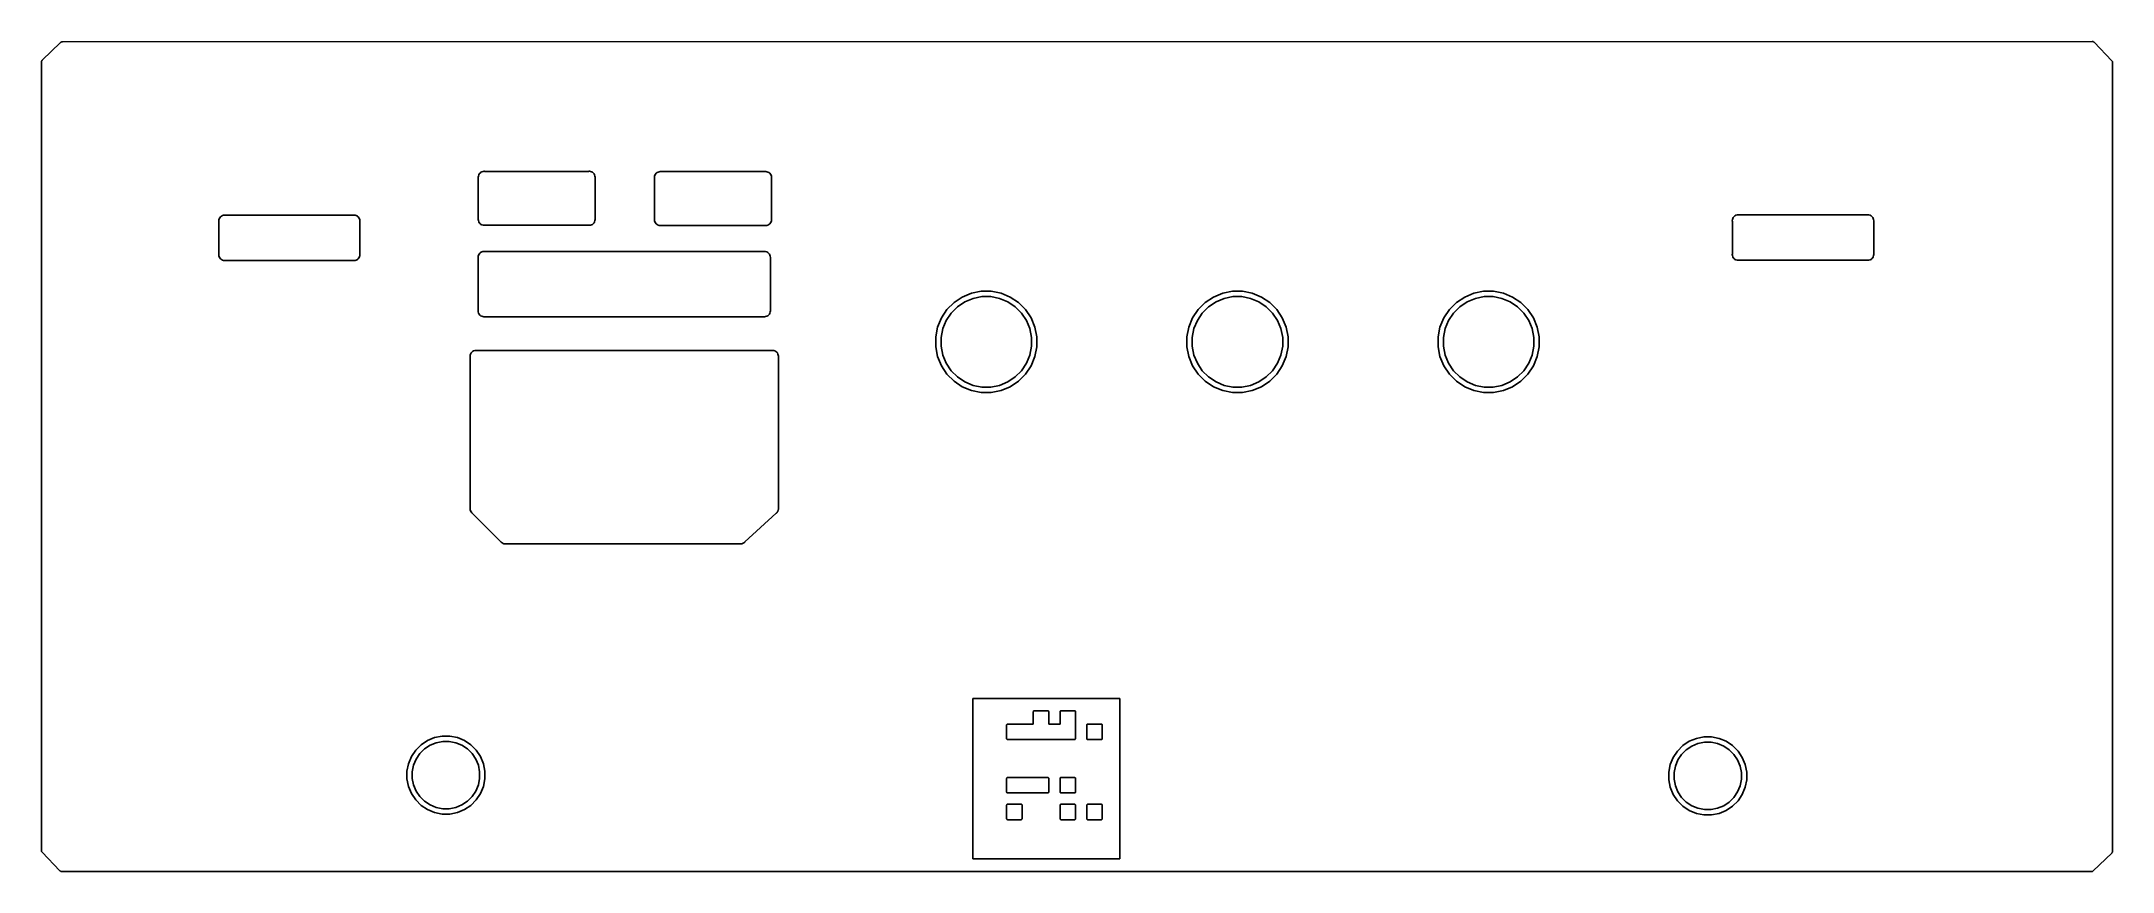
# Model space of a CAD drawing. Extents: x 70.3 to 168.7, y -99.7 to -60.3.
import ezdxf

# ---------------------------------------------------------------- set-up
doc = ezdxf.new("R2010")
doc.units = 0
doc.layers.add('BLACK', color=7, linetype='CONTINUOUS')

msp = doc.modelspace()

# ---------------------------------------------------------------- linework, layer by layer
at = {"layer": 'BLACK', "linetype": 'CONTINUOUS'}
for p, q in [((70.3202, -61.168), (71.1959, -60.3221)), ((71.1959, -60.3221), (71.1971, -60.3209)), ((71.1971, -60.3209), (71.2056, -60.3144)), ((71.2056, -60.3144), (71.2138, -60.3077)), ((71.2138, -60.3077), (71.2154, -60.3069)), ((71.2154, -60.3069), (71.2168, -60.3058)), ((71.2168, -60.3058), (71.2263, -60.3011)), ((71.2263, -60.3011), (71.2357, -60.2961)), ((71.2357, -60.2961), (71.2374, -60.2956)), ((71.2374, -60.2956), (71.239, -60.2948)), ((71.239, -60.2948), (71.2492, -60.292)), ((71.2492, -60.292), (71.2594, -60.2889)), ((71.2594, -60.2889), (71.2612, -60.2887)), ((71.2612, -60.2887), (71.2629, -60.2883)), ((71.2629, -60.2883), (71.2735, -60.2875)), ((71.2735, -60.2875), (71.2841, -60.2865)), ((71.2841, -60.2865), (167.747, -60.2738)), ((167.747, -60.2738), (167.749, -60.2738)), ((167.749, -60.2738), (167.749, -60.2739)), ((167.749, -60.2739), (167.75, -60.2738)), ((167.75, -60.2738), (167.762, -60.2753)), ((167.762, -60.2753), (167.774, -60.2766)), ((167.774, -60.2766), (167.774, -60.2767)), ((167.774, -60.2767), (167.774, -60.2768)), ((167.774, -60.2768), (167.786, -60.2805)), ((167.786, -60.2805), (167.797, -60.2841)), ((167.797, -60.2841), (167.798, -60.2843)), ((167.798, -60.2843), (167.798, -60.2844)), ((167.798, -60.2844), (167.808, -60.2903)), ((167.808, -60.2903), (167.819, -60.296)), ((167.819, -60.296), (167.819, -60.2963)), ((167.819, -60.2963), (167.82, -60.2965)), ((167.82, -60.2965), (167.829, -60.3043)), ((167.829, -60.3043), (167.838, -60.312)), ((167.838, -60.312), (167.838, -60.3123)), ((167.838, -60.3123), (167.838, -60.3126)), ((167.838, -60.3126), (168.684, -61.1882)), ((70.2814, -61.2567), (70.2828, -61.2448)), ((70.2815, -61.2571), (70.2814, -61.2567)), ((70.2814, -61.2575), (70.2815, -61.2571)), ((70.2814, -61.2593), (70.2814, -61.2575)), ((70.2814, -98.7181), (70.2814, -61.2593)), ((70.2828, -61.2448), (70.2842, -61.2329)), ((70.2842, -61.2329), (70.2843, -61.2325)), ((70.2843, -61.2325), (70.2844, -61.2321)), ((70.2844, -61.2321), (70.2881, -61.2207)), ((70.2881, -61.2207), (70.2917, -61.2093)), ((70.2917, -61.2093), (70.2919, -61.2089)), ((70.2919, -61.2089), (70.292, -61.2085)), ((70.292, -61.2085), (70.2978, -61.198)), ((70.2978, -61.198), (70.3036, -61.1876)), ((70.3036, -61.1876), (70.3039, -61.1872)), ((70.3039, -61.1872), (70.3041, -61.1868)), ((70.3041, -61.1868), (70.3118, -61.1777)), ((70.3118, -61.1777), (70.3195, -61.1686)), ((70.3195, -61.1686), (70.3199, -61.1683)), ((70.3199, -61.1683), (70.3202, -61.168)), ((168.684, -61.1882), (168.685, -61.1895)), ((168.685, -61.1895), (168.692, -61.1979)), ((168.692, -61.1979), (168.699, -61.2062)), ((168.699, -61.2062), (168.7, -61.2077)), ((168.7, -61.2077), (168.701, -61.2091)), ((168.701, -61.2091), (168.705, -61.2187)), ((168.705, -61.2187), (168.71, -61.2281)), ((168.71, -61.2281), (168.711, -61.2298)), ((168.711, -61.2298), (168.712, -61.2313)), ((168.712, -61.2313), (168.714, -61.2416)), ((168.714, -61.2416), (168.717, -61.2518)), ((168.717, -61.2518), (168.718, -61.2536)), ((168.718, -61.2536), (168.718, -61.2553)), ((168.718, -61.2553), (168.719, -61.2659)), ((168.719, -61.2659), (168.72, -61.2765)), ((168.72, -61.2765), (168.72, -98.748)), ((91.0507, -66.6711), (91.0453, -66.7258)), ((91.0453, -66.7258), (91.0461, -66.7333)), ((91.0461, -66.7333), (91.0463, -66.7351)), ((91.0463, -66.7351), (91.0462, -66.7404)), ((91.0462, -66.7404), (91.0467, -66.7457)), ((91.0467, -66.7457), (91.0467, -68.7124)), ((91.0667, -66.6185), (91.0507, -66.6711)), ((91.0926, -66.57), (91.0667, -66.6185)), ((91.1275, -66.5276), (91.0926, -66.57)), ((91.1699, -66.4927), (91.1275, -66.5276)), ((91.2184, -66.4668), (91.1699, -66.4927)), ((91.271, -66.4508), (91.2184, -66.4668)), ((91.3182, -66.4462), (91.271, -66.4508)), ((91.3257, -66.4454), (91.3182, -66.4462)), ((91.3182, -66.4462), (91.3182, -66.4462)), ((91.3332, -66.4462), (91.3257, -66.4454)), ((91.3385, -66.4462), (91.3332, -66.4462)), ((91.3439, -66.4468), (91.3385, -66.4462)), ((91.3456, -66.4468), (91.3439, -66.4468)), ((96.2969, -66.4468), (91.3456, -66.4468)), ((96.3022, -66.4463), (96.2969, -66.4468)), ((96.3075, -66.4463), (96.3022, -66.4463)), ((96.3093, -66.4462), (96.3075, -66.4463)), ((96.3168, -66.4454), (96.3093, -66.4462)), ((96.3243, -66.4462), (96.3168, -66.4454)), ((96.3715, -66.4508), (96.3243, -66.4462)), ((96.3243, -66.4462), (96.3243, -66.4462)), ((96.4241, -66.4668), (96.3715, -66.4508)), ((96.4726, -66.4927), (96.4241, -66.4668)), ((96.515, -66.5276), (96.4726, -66.4927)), ((96.5499, -66.57), (96.515, -66.5276)), ((96.5758, -66.6185), (96.5499, -66.57)), ((96.5918, -66.6711), (96.5758, -66.6185)), ((96.5971, -66.7258), (96.5918, -66.6711)), ((96.5958, -66.744), (96.5964, -66.7386)), ((96.5958, -66.7457), (96.5958, -66.744)), ((96.5958, -68.7125), (96.5958, -66.7457)), ((96.5964, -66.7333), (96.5971, -66.7261)), ((96.5964, -66.7386), (96.5964, -66.7333)), ((96.5971, -66.726), (96.5971, -66.7258)), ((96.5971, -66.7261), (96.5971, -66.726)), ((99.42, -66.6838), (99.4146, -66.7385)), ((99.4146, -66.7385), (99.4154, -66.746)), ((99.4154, -66.746), (99.4155, -66.7478)), ((99.4155, -66.7478), (99.4155, -66.7531)), ((99.4155, -66.7531), (99.416, -66.7584)), ((99.416, -66.7584), (99.416, -68.7251)), ((99.436, -66.6312), (99.42, -66.6838)), ((99.4619, -66.5827), (99.436, -66.6312)), ((99.4968, -66.5403), (99.4619, -66.5827)), ((99.5392, -66.5054), (99.4968, -66.5403)), ((99.5877, -66.4795), (99.5392, -66.5054)), ((99.6403, -66.4635), (99.5877, -66.4795)), ((99.6875, -66.4589), (99.6403, -66.4635)), ((99.695, -66.4582), (99.6875, -66.4589)), ((99.6875, -66.4589), (99.6875, -66.4589)), ((99.7025, -66.4589), (99.695, -66.4582)), ((99.7078, -66.4589), (99.7025, -66.4589)), ((99.7132, -66.4595), (99.7078, -66.4589)), ((99.7149, -66.4595), (99.7132, -66.4595)), ((104.679, -66.4595), (99.7149, -66.4595)), ((104.684, -66.459), (104.679, -66.4595)), ((104.69, -66.459), (104.684, -66.459)), ((104.691, -66.4589), (104.69, -66.459)), ((104.699, -66.4582), (104.691, -66.4589)), ((104.706, -66.4589), (104.699, -66.4582)), ((104.753, -66.4635), (104.706, -66.4589)), ((104.706, -66.4589), (104.706, -66.4589)), ((104.806, -66.4795), (104.753, -66.4635)), ((104.855, -66.5054), (104.806, -66.4795)), ((104.897, -66.5403), (104.855, -66.5054)), ((104.932, -66.5827), (104.897, -66.5403)), ((104.958, -66.6312), (104.932, -66.5827)), ((104.974, -66.6838), (104.958, -66.6312)), ((104.979, -66.7385), (104.974, -66.6838)), ((104.978, -66.746), (104.979, -66.7385)), ((104.978, -66.7513), (104.978, -66.746)), ((104.978, -66.7567), (104.978, -66.7513)), ((104.978, -66.7584), (104.978, -66.7567)), ((104.978, -68.7252), (104.978, -66.7584)), ((78.719, -68.7539), (78.7137, -68.8086)), ((78.7137, -68.8086), (78.7144, -68.8161)), ((78.7144, -68.8161), (78.7146, -68.8179)), ((78.7146, -68.8179), (78.7145, -68.8232)), ((78.7145, -68.8232), (78.715, -68.8285)), ((78.715, -68.8285), (78.715, -70.3888)), ((78.735, -68.7013), (78.719, -68.7539)), ((78.7609, -68.6528), (78.735, -68.7013)), ((78.7958, -68.6104), (78.7609, -68.6528)), ((78.8382, -68.5755), (78.7958, -68.6104)), ((78.8867, -68.5496), (78.8382, -68.5755)), ((78.9393, -68.5336), (78.8867, -68.5496)), ((78.9865, -68.529), (78.9393, -68.5336)), ((78.994, -68.5282), (78.9865, -68.529)), ((78.9865, -68.529), (78.9865, -68.529)), ((79.0015, -68.529), (78.994, -68.5282)), ((79.0068, -68.529), (79.0015, -68.529)), ((79.0122, -68.5296), (79.0068, -68.529)), ((79.0139, -68.5296), (79.0122, -68.5296)), ((85.1209, -68.5296), (79.0139, -68.5296)), ((85.1262, -68.5291), (85.1209, -68.5296)), ((85.1315, -68.5292), (85.1262, -68.5291)), ((85.1333, -68.529), (85.1315, -68.5292)), ((85.1408, -68.5282), (85.1333, -68.529)), ((85.1483, -68.529), (85.1408, -68.5282)), ((85.1955, -68.5336), (85.1483, -68.529)), ((85.1483, -68.529), (85.1483, -68.529)), ((85.2481, -68.5496), (85.1955, -68.5336)), ((85.2966, -68.5755), (85.2481, -68.5496)), ((85.339, -68.6104), (85.2966, -68.5755)), ((85.3739, -68.6528), (85.339, -68.6104)), ((85.3998, -68.7013), (85.3739, -68.6528)), ((85.4158, -68.7539), (85.3998, -68.7013)), ((85.4211, -68.8086), (85.4158, -68.7539)), ((85.4198, -68.8268), (85.4204, -68.8214)), ((85.4198, -68.8285), (85.4198, -68.8268)), ((85.4198, -70.3889), (85.4198, -68.8285)), ((85.4204, -68.8161), (85.4211, -68.8086)), ((85.4204, -68.8214), (85.4204, -68.8161)), ((91.0461, -68.7249), (91.0453, -68.7324)), ((91.0453, -68.7324), (91.0507, -68.7871)), ((91.0467, -68.7142), (91.0461, -68.7195)), ((91.0461, -68.7195), (91.0461, -68.7249)), ((91.0467, -68.7124), (91.0467, -68.7142)), ((91.0507, -68.7871), (91.0667, -68.8397)), ((91.0667, -68.8397), (91.0926, -68.8882)), ((91.0926, -68.8882), (91.1275, -68.9306)), ((96.515, -68.9306), (96.5499, -68.8882)), ((96.5499, -68.8882), (96.5758, -68.8397)), ((96.5758, -68.8397), (96.5918, -68.7871)), ((96.5918, -68.7871), (96.5971, -68.7324)), ((96.5963, -68.7178), (96.5958, -68.7125)), ((96.5962, -68.7231), (96.5963, -68.7178)), ((96.5964, -68.7249), (96.5962, -68.7231)), ((96.5971, -68.7324), (96.5964, -68.7249)), ((99.4154, -68.7376), (99.4146, -68.7451)), ((99.4146, -68.7451), (99.42, -68.7998)), ((99.416, -68.7269), (99.4154, -68.7322)), ((99.4154, -68.7322), (99.4154, -68.7376)), ((99.416, -68.7251), (99.416, -68.7269)), ((99.42, -68.7998), (99.436, -68.8524)), ((99.436, -68.8524), (99.4619, -68.9009)), ((99.4619, -68.9009), (99.4968, -68.9433)), ((104.897, -68.9433), (104.932, -68.9009)), ((104.932, -68.9009), (104.958, -68.8524)), ((104.958, -68.8524), (104.974, -68.7998)), ((104.974, -68.7998), (104.975, -68.7835)), ((104.975, -68.7834), (104.979, -68.7451)), ((104.975, -68.7835), (104.975, -68.7834)), ((104.978, -68.7305), (104.978, -68.7252)), ((104.978, -68.7358), (104.978, -68.7305)), ((104.978, -68.7376), (104.978, -68.7358)), ((104.979, -68.7451), (104.978, -68.7376)), ((150.652, -68.7412), (150.646, -68.7959)), ((150.646, -68.7959), (150.647, -68.8034)), ((150.647, -68.8034), (150.647, -68.8052)), ((150.647, -68.8052), (150.647, -68.8105)), ((150.647, -68.8105), (150.648, -68.8158)), ((150.648, -68.8158), (150.648, -70.3761)), ((150.668, -68.6886), (150.652, -68.7412)), ((150.694, -68.6401), (150.668, -68.6886)), ((150.729, -68.5977), (150.694, -68.6401)), ((150.771, -68.5628), (150.729, -68.5977)), ((150.82, -68.5369), (150.771, -68.5628)), ((150.872, -68.5209), (150.82, -68.5369)), ((150.919, -68.5163), (150.872, -68.5209)), ((150.927, -68.5155), (150.919, -68.5163)), ((150.919, -68.5163), (150.919, -68.5163)), ((150.934, -68.5163), (150.927, -68.5155)), ((150.94, -68.5163), (150.934, -68.5163)), ((150.945, -68.5169), (150.94, -68.5163)), ((150.947, -68.5169), (150.945, -68.5169)), ((157.066, -68.5169), (150.947, -68.5169)), ((157.072, -68.5164), (157.066, -68.5169)), ((157.077, -68.5164), (157.072, -68.5164)), ((157.079, -68.5163), (157.077, -68.5164)), ((157.086, -68.5155), (157.079, -68.5163)), ((157.094, -68.5163), (157.086, -68.5155)), ((157.141, -68.5209), (157.094, -68.5163)), ((157.094, -68.5163), (157.094, -68.5163)), ((157.194, -68.5369), (157.141, -68.5209)), ((157.242, -68.5628), (157.194, -68.5369)), ((157.285, -68.5977), (157.242, -68.5628)), ((157.319, -68.6401), (157.285, -68.5977)), ((157.345, -68.6886), (157.319, -68.6401)), ((157.361, -68.7412), (157.345, -68.6886)), ((157.367, -68.7959), (157.361, -68.7412)), ((157.365, -68.8141), (157.366, -68.8087)), ((157.365, -68.8158), (157.365, -68.8141)), ((157.365, -70.3762), (157.365, -68.8158)), ((157.366, -68.8034), (157.367, -68.7959)), ((157.366, -68.8087), (157.366, -68.8034)), ((91.1275, -68.9306), (91.1699, -68.9655)), ((91.1699, -68.9655), (91.2184, -68.9914)), ((91.2184, -68.9914), (91.271, -69.0074)), ((91.271, -69.0074), (91.3182, -69.012)), ((91.3182, -69.012), (91.3182, -69.012)), ((91.3182, -69.012), (91.3257, -69.0127)), ((91.3257, -69.0127), (91.3332, -69.012)), ((91.3332, -69.012), (91.335, -69.0118)), ((91.335, -69.0118), (91.3403, -69.0119)), ((91.3403, -69.0119), (91.3456, -69.0114)), ((91.3456, -69.0114), (96.2969, -69.0114)), ((96.2969, -69.0114), (96.2986, -69.0114)), ((96.2986, -69.0114), (96.304, -69.012)), ((96.304, -69.012), (96.3093, -69.012)), ((96.3093, -69.012), (96.3168, -69.0127)), ((96.3168, -69.0127), (96.3243, -69.012)), ((96.3243, -69.012), (96.3715, -69.0074)), ((96.3243, -69.012), (96.3243, -69.012)), ((96.3715, -69.0074), (96.4241, -68.9914)), ((96.4241, -68.9914), (96.4726, -68.9655)), ((96.4726, -68.9655), (96.515, -68.9306)), ((99.4968, -68.9433), (99.5392, -68.9782)), ((99.5392, -68.9782), (99.5877, -69.0041)), ((99.5877, -69.0041), (99.6403, -69.0201)), ((99.6403, -69.0201), (99.6875, -69.0247)), ((99.6875, -69.0247), (99.6875, -69.0247)), ((99.6875, -69.0247), (99.695, -69.0254)), ((99.695, -69.0254), (99.7025, -69.0247)), ((99.7025, -69.0247), (99.7043, -69.0245)), ((99.7043, -69.0245), (99.7096, -69.0246)), ((99.7096, -69.0246), (99.7149, -69.0241)), ((99.7149, -69.0241), (104.679, -69.0241)), ((104.679, -69.0241), (104.681, -69.0241)), ((104.681, -69.0241), (104.686, -69.0247)), ((104.686, -69.0247), (104.691, -69.0247)), ((104.691, -69.0247), (104.699, -69.0254)), ((104.699, -69.0254), (104.706, -69.0247)), ((104.706, -69.0247), (104.753, -69.0201)), ((104.706, -69.0247), (104.706, -69.0247)), ((104.753, -69.0201), (104.806, -69.0041)), ((104.806, -69.0041), (104.855, -68.9782)), ((104.855, -68.9782), (104.897, -68.9433)), ((78.7144, -70.4013), (78.7137, -70.4088)), ((78.7137, -70.4088), (78.719, -70.4635)), ((78.715, -70.3906), (78.7144, -70.3959)), ((78.7144, -70.3959), (78.7144, -70.4013)), ((78.715, -70.3888), (78.715, -70.3906)), ((78.719, -70.4635), (78.735, -70.5161)), ((78.735, -70.5161), (78.7609, -70.5646)), ((78.7609, -70.5646), (78.7958, -70.607)), ((78.7958, -70.607), (78.8382, -70.6419)), ((78.8382, -70.6419), (78.8867, -70.6678)), ((78.8867, -70.6678), (78.9393, -70.6838)), ((78.9393, -70.6838), (78.9865, -70.6884)), ((78.9865, -70.6884), (78.9865, -70.6884)), ((78.9865, -70.6884), (78.994, -70.6891)), ((78.994, -70.6891), (79.0015, -70.6884)), ((79.0015, -70.6884), (79.0033, -70.6882)), ((79.0033, -70.6882), (79.0086, -70.6883)), ((79.0086, -70.6883), (79.0139, -70.6878)), ((79.0139, -70.6878), (85.1209, -70.6878)), ((85.1209, -70.6878), (85.1226, -70.6878)), ((85.1226, -70.6878), (85.128, -70.6884)), ((85.128, -70.6884), (85.1333, -70.6884)), ((85.1333, -70.6884), (85.1408, -70.6891)), ((85.1408, -70.6891), (85.1483, -70.6884)), ((85.1483, -70.6884), (85.1955, -70.6838)), ((85.1483, -70.6884), (85.1483, -70.6884)), ((85.1955, -70.6838), (85.2481, -70.6678)), ((85.2481, -70.6678), (85.2966, -70.6419)), ((85.2966, -70.6419), (85.339, -70.607)), ((85.339, -70.607), (85.3739, -70.5646)), ((85.3739, -70.5646), (85.3998, -70.5161)), ((85.3998, -70.5161), (85.405, -70.4989)), ((85.405, -70.4989), (85.4158, -70.4635)), ((85.405, -70.4989), (85.405, -70.4989)), ((85.4158, -70.4635), (85.4211, -70.4088)), ((85.4203, -70.3942), (85.4198, -70.3889)), ((85.4202, -70.3995), (85.4203, -70.3942)), ((85.4204, -70.4013), (85.4202, -70.3995)), ((85.4211, -70.4088), (85.4204, -70.4013)), ((91.038, -70.4811), (91.0326, -70.5358)), ((91.0326, -70.5358), (91.0334, -70.5433)), ((91.0334, -70.5433), (91.0335, -70.5451)), ((91.0335, -70.5451), (91.0335, -70.5504)), ((91.0335, -70.5504), (91.034, -70.5557)), ((91.034, -70.5557), (91.034, -73.0558)), ((91.054, -70.4285), (91.038, -70.4811)), ((91.0799, -70.38), (91.054, -70.4285)), ((91.1148, -70.3376), (91.0799, -70.38)), ((91.1572, -70.3027), (91.1148, -70.3376)), ((91.2057, -70.2768), (91.1572, -70.3027)), ((91.2583, -70.2608), (91.2057, -70.2768)), ((91.3055, -70.2562), (91.2583, -70.2608)), ((91.313, -70.2554), (91.3055, -70.2562)), ((91.3055, -70.2562), (91.3055, -70.2562)), ((91.3205, -70.2562), (91.313, -70.2554)), ((91.3258, -70.2562), (91.3205, -70.2562)), ((91.3312, -70.2568), (91.3258, -70.2562)), ((91.3329, -70.2568), (91.3312, -70.2568)), ((104.628, -70.2568), (91.3329, -70.2568)), ((104.633, -70.2563), (104.628, -70.2568)), ((104.639, -70.2563), (104.633, -70.2563)), ((104.641, -70.2562), (104.639, -70.2563)), ((104.648, -70.2554), (104.641, -70.2562)), ((104.655, -70.2562), (104.648, -70.2554)), ((104.703, -70.2608), (104.655, -70.2562)), ((104.655, -70.2562), (104.655, -70.2562)), ((104.755, -70.2768), (104.703, -70.2608)), ((104.804, -70.3027), (104.755, -70.2768)), ((104.846, -70.3376), (104.804, -70.3027)), ((104.881, -70.38), (104.846, -70.3376)), ((104.907, -70.4285), (104.881, -70.38)), ((104.923, -70.4811), (104.907, -70.4285)), ((104.928, -70.5358), (104.923, -70.4811)), ((104.927, -70.554), (104.928, -70.5486)), ((104.927, -70.5557), (104.927, -70.554)), ((104.927, -73.0559), (104.927, -70.5557)), ((104.928, -70.5433), (104.928, -70.5358)), ((104.928, -70.5486), (104.928, -70.5433)), ((150.647, -70.3886), (150.646, -70.3961)), ((150.646, -70.3961), (150.652, -70.4508)), ((150.648, -70.3779), (150.647, -70.3832)), ((150.647, -70.3832), (150.647, -70.3886)), ((150.648, -70.3761), (150.648, -70.3779)), ((150.652, -70.4508), (150.668, -70.5034)), ((150.668, -70.5034), (150.694, -70.5519)), ((150.694, -70.5519), (150.729, -70.5943)), ((150.729, -70.5943), (150.771, -70.6292)), ((150.771, -70.6292), (150.82, -70.6551)), ((150.82, -70.6551), (150.872, -70.6711)), ((150.872, -70.6711), (150.919, -70.6757)), ((150.919, -70.6757), (150.919, -70.6757)), ((150.919, -70.6757), (150.927, -70.6765)), ((150.927, -70.6765), (150.934, -70.6757)), ((150.934, -70.6757), (150.936, -70.6756)), ((150.936, -70.6756), (150.941, -70.6756)), ((150.941, -70.6756), (150.947, -70.6751)), ((150.947, -70.6751), (157.066, -70.6751)), ((157.066, -70.6751), (157.068, -70.6751)), ((157.068, -70.6751), (157.073, -70.6757)), ((157.073, -70.6757), (157.079, -70.6757)), ((157.079, -70.6757), (157.086, -70.6765)), ((157.086, -70.6765), (157.094, -70.6757)), ((157.094, -70.6757), (157.141, -70.6711)), ((157.094, -70.6757), (157.094, -70.6757)), ((157.141, -70.6711), (157.194, -70.6551)), ((157.194, -70.6551), (157.242, -70.6292)), ((157.242, -70.6292), (157.285, -70.5943)), ((157.285, -70.5943), (157.319, -70.5519)), ((157.319, -70.5519), (157.345, -70.5034)), ((157.345, -70.5034), (157.361, -70.4508)), ((157.361, -70.4508), (157.367, -70.3961)), ((157.366, -70.3815), (157.365, -70.3762)), ((157.366, -70.3868), (157.366, -70.3815)), ((157.366, -70.3886), (157.366, -70.3868)), ((157.367, -70.3961), (157.366, -70.3886)), ((113.657, -72.6817), (113.322, -73.0165)), ((114.05, -72.4186), (113.657, -72.6817)), ((113.818, -72.879), (114.171, -72.6437)), ((114.488, -72.2374), (114.05, -72.4186)), ((114.171, -72.6437), (114.562, -72.4816)), ((114.952, -72.145), (114.488, -72.2374)), ((114.562, -72.4816), (114.977, -72.399)), ((115.426, -72.145), (114.952, -72.145)), ((114.977, -72.399), (115.401, -72.399)), ((115.401, -72.399), (115.816, -72.4816)), ((115.89, -72.2374), (115.426, -72.145)), ((115.816, -72.4816), (116.207, -72.6437)), ((116.328, -72.4186), (115.89, -72.2374)), ((116.207, -72.6437), (116.56, -72.879)), ((116.721, -72.6817), (116.328, -72.4186)), ((117.056, -73.0165), (116.721, -72.6817)), ((125.595, -72.6817), (125.26, -73.0165)), ((125.988, -72.4186), (125.595, -72.6817)), ((125.756, -72.879), (126.109, -72.6437)), ((126.426, -72.2374), (125.988, -72.4186)), ((126.109, -72.6437), (126.5, -72.4816)), ((126.89, -72.145), (126.426, -72.2374)), ((126.5, -72.4816), (126.915, -72.399)), ((127.364, -72.145), (126.89, -72.145)), ((126.915, -72.399), (127.339, -72.399)), ((127.339, -72.399), (127.754, -72.4816)), ((127.828, -72.2374), (127.364, -72.145)), ((127.754, -72.4816), (128.145, -72.6437)), ((128.266, -72.4186), (127.828, -72.2374)), ((128.145, -72.6437), (128.498, -72.879)), ((128.659, -72.6817), (128.266, -72.4186)), ((128.994, -73.0165), (128.659, -72.6817)), ((137.533, -72.6817), (137.198, -73.0165)), ((137.926, -72.4186), (137.533, -72.6817)), ((137.694, -72.879), (138.047, -72.6437)), ((138.364, -72.2374), (137.926, -72.4186)), ((138.047, -72.6437), (138.438, -72.4816)), ((138.828, -72.145), (138.364, -72.2374)), ((138.438, -72.4816), (138.853, -72.399)), ((139.302, -72.145), (138.828, -72.145)), ((138.853, -72.399), (139.277, -72.399)), ((139.277, -72.399), (139.692, -72.4816)), ((139.766, -72.2374), (139.302, -72.145)), ((139.692, -72.4816), (140.083, -72.6437)), ((140.204, -72.4186), (139.766, -72.2374)), ((140.083, -72.6437), (140.436, -72.879)), ((140.597, -72.6817), (140.204, -72.4186)), ((140.932, -73.0165), (140.597, -72.6817)), ((91.0334, -73.0683), (91.0326, -73.0758)), ((91.0326, -73.0758), (91.038, -73.1305)), ((91.034, -73.0576), (91.0334, -73.0629)), ((91.0334, -73.0629), (91.0334, -73.0683)), ((91.034, -73.0558), (91.034, -73.0576)), ((91.038, -73.1305), (91.054, -73.1831)), ((91.054, -73.1831), (91.0799, -73.2316)), ((91.0799, -73.2316), (91.1148, -73.274)), ((91.1148, -73.274), (91.1572, -73.3089)), ((91.1572, -73.3089), (91.2057, -73.3348)), ((91.2057, -73.3348), (91.2583, -73.3508)), ((91.2583, -73.3508), (91.3055, -73.3554)), ((91.3055, -73.3554), (91.3055, -73.3554)), ((91.3055, -73.3554), (91.313, -73.3561)), ((91.313, -73.3561), (91.3205, -73.3554)), ((91.3205, -73.3554), (91.3223, -73.3552)), ((91.3223, -73.3552), (91.3276, -73.3553)), ((91.3276, -73.3553), (91.3329, -73.3548)), ((91.3329, -73.3548), (104.628, -73.3548)), ((104.628, -73.3548), (104.63, -73.3548)), ((104.63, -73.3548), (104.635, -73.3554)), ((104.635, -73.3554), (104.641, -73.3554)), ((104.641, -73.3554), (104.648, -73.3561)), ((104.648, -73.3561), (104.703, -73.3508)), ((104.703, -73.3508), (104.755, -73.3348)), ((104.755, -73.3348), (104.804, -73.3089)), ((104.804, -73.3089), (104.846, -73.274)), ((104.846, -73.274), (104.881, -73.2316)), ((104.881, -73.2316), (104.907, -73.1831)), ((104.907, -73.1831), (104.923, -73.1305)), ((104.923, -73.1305), (104.928, -73.0833)), ((104.928, -73.0612), (104.927, -73.0559)), ((104.927, -73.0665), (104.928, -73.0612)), ((104.928, -73.0683), (104.927, -73.0665)), ((104.928, -73.0758), (104.928, -73.0683)), ((104.928, -73.0833), (104.928, -73.0758)), ((104.928, -73.0833), (104.928, -73.0833)), ((113.059, -73.4103), (112.877, -73.8478)), ((113.322, -73.0165), (113.059, -73.4103)), ((113.122, -73.9219), (113.284, -73.5306)), ((113.284, -73.5306), (113.519, -73.1785)), ((113.519, -73.1785), (113.818, -72.879)), ((116.56, -72.879), (116.859, -73.1785)), ((116.859, -73.1785), (117.094, -73.5306)), ((117.319, -73.4103), (117.056, -73.0165)), ((117.094, -73.5306), (117.256, -73.9219)), ((117.501, -73.8478), (117.319, -73.4103)), ((124.997, -73.4103), (124.815, -73.8478)), ((125.26, -73.0165), (124.997, -73.4103)), ((125.06, -73.9219), (125.222, -73.5306)), ((125.222, -73.5306), (125.457, -73.1785)), ((125.457, -73.1785), (125.756, -72.879)), ((128.498, -72.879), (128.797, -73.1785)), ((128.797, -73.1785), (129.032, -73.5306)), ((129.257, -73.4103), (128.994, -73.0165)), ((129.032, -73.5306), (129.194, -73.9219)), ((129.439, -73.8478), (129.257, -73.4103)), ((136.935, -73.4103), (136.753, -73.8478)), ((137.198, -73.0165), (136.935, -73.4103)), ((136.998, -73.9219), (137.16, -73.5306)), ((137.16, -73.5306), (137.395, -73.1785)), ((137.395, -73.1785), (137.694, -72.879)), ((140.436, -72.879), (140.735, -73.1785)), ((140.735, -73.1785), (140.97, -73.5306)), ((141.195, -73.4103), (140.932, -73.0165)), ((140.97, -73.5306), (141.132, -73.9219)), ((141.377, -73.8478), (141.195, -73.4103)), ((112.877, -73.8478), (112.785, -74.3122)), ((112.785, -74.3122), (112.785, -74.7858)), ((112.785, -74.7858), (112.877, -75.2502)), ((113.039, -74.3372), (113.122, -73.9219)), ((113.039, -74.7608), (113.039, -74.3372)), ((113.122, -75.1761), (113.039, -74.7608)), ((117.256, -73.9219), (117.339, -74.3372)), ((117.339, -74.7608), (117.256, -75.1761)), ((117.339, -74.3372), (117.339, -74.7608)), ((117.593, -74.3122), (117.501, -73.8478)), ((117.501, -75.2502), (117.593, -74.7858)), ((117.593, -74.7858), (117.593, -74.3122)), ((124.815, -73.8478), (124.723, -74.3122)), ((124.723, -74.3122), (124.723, -74.7858)), ((124.723, -74.7858), (124.815, -75.2502)), ((124.977, -74.3372), (125.06, -73.9219)), ((124.977, -74.7608), (124.977, -74.3372)), ((125.06, -75.1761), (124.977, -74.7608)), ((129.194, -73.9219), (129.277, -74.3372)), ((129.277, -74.7608), (129.194, -75.1761)), ((129.277, -74.3372), (129.277, -74.7608)), ((129.531, -74.3122), (129.439, -73.8478)), ((129.439, -75.2502), (129.531, -74.7858)), ((129.531, -74.7858), (129.531, -74.3122)), ((136.753, -73.8478), (136.661, -74.3122)), ((136.661, -74.3122), (136.661, -74.7858)), ((136.661, -74.7858), (136.753, -75.2502)), ((136.915, -74.3372), (136.998, -73.9219)), ((136.915, -74.7608), (136.915, -74.3372)), ((136.998, -75.1761), (136.915, -74.7608)), ((141.132, -73.9219), (141.215, -74.3372)), ((141.215, -74.7608), (141.132, -75.1761)), ((141.215, -74.3372), (141.215, -74.7608)), ((141.469, -74.3122), (141.377, -73.8478)), ((141.377, -75.2502), (141.469, -74.7858)), ((141.469, -74.7858), (141.469, -74.3122)), ((90.657, -75.1801), (90.6516, -75.2348)), ((90.6516, -75.2348), (90.6524, -75.2423)), ((90.6524, -75.2423), (90.6526, -75.2441)), ((90.6526, -75.2441), (90.6525, -75.2494)), ((90.6525, -75.2494), (90.653, -75.2548)), ((90.653, -75.2548), (90.653, -82.4539)), ((90.673, -75.1275), (90.657, -75.1801)), ((90.6989, -75.079), (90.673, -75.1275)), ((90.7338, -75.0366), (90.6989, -75.079)), ((90.7762, -75.0017), (90.7338, -75.0366)), ((90.8247, -74.9758), (90.7762, -75.0017)), ((90.8773, -74.9598), (90.8247, -74.9758)), ((90.9245, -74.9552), (90.8773, -74.9598)), ((90.932, -74.9544), (90.9245, -74.9552)), ((90.9245, -74.9552), (90.9245, -74.9552)), ((90.9395, -74.9552), (90.932, -74.9544)), ((90.9448, -74.9552), (90.9395, -74.9552)), ((90.9502, -74.9558), (90.9448, -74.9552)), ((90.9519, -74.9558), (90.9502, -74.9558)), ((105.009, -74.9558), (90.9519, -74.9558)), ((105.014, -74.9553), (105.009, -74.9558)), ((105.02, -74.9553), (105.014, -74.9553)), ((105.022, -74.9552), (105.02, -74.9553)), ((105.029, -74.9544), (105.022, -74.9552)), ((105.036, -74.9552), (105.029, -74.9544)), ((105.084, -74.9598), (105.036, -74.9552)), ((105.036, -74.9552), (105.036, -74.9552)), ((105.136, -74.9758), (105.084, -74.9598)), ((105.185, -75.0017), (105.136, -74.9758)), ((105.227, -75.0366), (105.185, -75.0017)), ((105.262, -75.079), (105.227, -75.0366)), ((105.288, -75.1275), (105.262, -75.079)), ((105.304, -75.1801), (105.288, -75.1275)), ((105.309, -75.2348), (105.304, -75.1801)), ((105.308, -75.253), (105.309, -75.2476)), ((105.308, -75.2547), (105.308, -75.253)), ((105.308, -82.4627), (105.308, -75.2547)), ((105.309, -75.2423), (105.309, -75.2348)), ((105.309, -75.2476), (105.309, -75.2423)), ((112.877, -75.2502), (113.059, -75.6877)), ((113.059, -75.6877), (113.322, -76.0815)), ((113.284, -75.5674), (113.122, -75.1761)), ((113.519, -75.9195), (113.284, -75.5674)), ((117.094, -75.5674), (116.859, -75.9195)), ((117.056, -76.0815), (117.319, -75.6877)), ((117.256, -75.1761), (117.094, -75.5674)), ((117.319, -75.6877), (117.501, -75.2502)), ((124.815, -75.2502), (124.997, -75.6877)), ((124.997, -75.6877), (125.26, -76.0815)), ((125.222, -75.5674), (125.06, -75.1761)), ((125.457, -75.9195), (125.222, -75.5674)), ((129.032, -75.5674), (128.797, -75.9195)), ((128.994, -76.0815), (129.257, -75.6877)), ((129.194, -75.1761), (129.032, -75.5674)), ((129.257, -75.6877), (129.439, -75.2502)), ((136.753, -75.2502), (136.935, -75.6877)), ((136.935, -75.6877), (137.198, -76.0815)), ((137.16, -75.5674), (136.998, -75.1761)), ((137.395, -75.9195), (137.16, -75.5674)), ((140.97, -75.5674), (140.735, -75.9195)), ((140.932, -76.0815), (141.195, -75.6877)), ((141.132, -75.1761), (140.97, -75.5674)), ((141.195, -75.6877), (141.377, -75.2502)), ((113.322, -76.0815), (113.657, -76.4163)), ((113.818, -76.219), (113.519, -75.9195)), ((113.657, -76.4163), (114.05, -76.6794)), ((114.171, -76.4543), (113.818, -76.219)), ((114.05, -76.6794), (114.488, -76.8606)), ((114.562, -76.6164), (114.171, -76.4543)), ((114.977, -76.699), (114.562, -76.6164)), ((115.401, -76.699), (114.977, -76.699)), ((115.816, -76.6164), (115.401, -76.699)), ((116.207, -76.4543), (115.816, -76.6164)), ((115.89, -76.8606), (116.328, -76.6794)), ((116.56, -76.219), (116.207, -76.4543)), ((116.328, -76.6794), (116.721, -76.4163)), ((116.859, -75.9195), (116.56, -76.219)), ((116.721, -76.4163), (117.056, -76.0815)), ((125.26, -76.0815), (125.595, -76.4163)), ((125.756, -76.219), (125.457, -75.9195)), ((125.595, -76.4163), (125.988, -76.6794)), ((126.109, -76.4543), (125.756, -76.219)), ((125.988, -76.6794), (126.426, -76.8606)), ((126.5, -76.6164), (126.109, -76.4543)), ((126.915, -76.699), (126.5, -76.6164)), ((127.339, -76.699), (126.915, -76.699)), ((127.754, -76.6164), (127.339, -76.699)), ((128.145, -76.4543), (127.754, -76.6164)), ((127.828, -76.8606), (128.266, -76.6794)), ((128.498, -76.219), (128.145, -76.4543)), ((128.266, -76.6794), (128.659, -76.4163)), ((128.797, -75.9195), (128.498, -76.219)), ((128.659, -76.4163), (128.994, -76.0815)), ((137.198, -76.0815), (137.533, -76.4163)), ((137.694, -76.219), (137.395, -75.9195)), ((137.533, -76.4163), (137.926, -76.6794)), ((138.047, -76.4543), (137.694, -76.219)), ((137.926, -76.6794), (138.364, -76.8606)), ((138.438, -76.6164), (138.047, -76.4543)), ((138.853, -76.699), (138.438, -76.6164)), ((139.277, -76.699), (138.853, -76.699)), ((139.692, -76.6164), (139.277, -76.699)), ((140.083, -76.4543), (139.692, -76.6164)), ((139.766, -76.8606), (140.204, -76.6794)), ((140.436, -76.219), (140.083, -76.4543)), ((140.204, -76.6794), (140.597, -76.4163)), ((140.735, -75.9195), (140.436, -76.219)), ((140.597, -76.4163), (140.932, -76.0815)), ((114.488, -76.8606), (114.952, -76.953)), ((114.952, -76.953), (115.426, -76.953)), ((115.426, -76.953), (115.89, -76.8606)), ((126.426, -76.8606), (126.89, -76.953)), ((126.89, -76.953), (127.364, -76.953)), ((127.364, -76.953), (127.828, -76.8606)), ((138.364, -76.8606), (138.828, -76.953)), ((138.828, -76.953), (139.302, -76.953)), ((139.302, -76.953), (139.766, -76.8606)), ((90.6524, -82.4663), (90.6517, -82.4738)), ((90.6517, -82.4738), (90.6524, -82.4813)), ((90.653, -82.4556), (90.6524, -82.461)), ((90.6524, -82.461), (90.6524, -82.4663)), ((90.6524, -82.4813), (90.6524, -82.4815)), ((90.6524, -82.4815), (90.657, -82.5285)), ((90.653, -82.4539), (90.653, -82.4556)), ((90.657, -82.5285), (90.673, -82.5811)), ((90.673, -82.5811), (90.6989, -82.6296)), ((90.6989, -82.6296), (90.7338, -82.672)), ((90.7338, -82.672), (90.7396, -82.6768)), ((90.7396, -82.6768), (90.741, -82.678)), ((90.741, -82.678), (90.7447, -82.6818)), ((90.7447, -82.6818), (90.7488, -82.6852)), ((90.7488, -82.6852), (92.1176, -84.054)), ((103.715, -84.057), (105.209, -82.687)), ((105.209, -82.687), (105.211, -82.6858)), ((105.211, -82.6858), (105.213, -82.6842)), ((105.213, -82.6842), (105.215, -82.6824)), ((105.215, -82.6824), (105.227, -82.672)), ((105.227, -82.672), (105.239, -82.6576)), ((105.239, -82.6576), (105.24, -82.6563)), ((105.24, -82.6563), (105.242, -82.6549)), ((105.242, -82.6549), (105.243, -82.6534)), ((105.243, -82.6534), (105.257, -82.6376)), ((105.257, -82.6376), (105.26, -82.6341)), ((105.26, -82.6327), (105.271, -82.6131)), ((105.26, -82.6341), (105.26, -82.6327)), ((105.271, -82.6131), (105.272, -82.6115)), ((105.272, -82.6115), (105.273, -82.61)), ((105.273, -82.61), (105.274, -82.6083)), ((105.274, -82.6083), (105.284, -82.59)), ((105.284, -82.59), (105.286, -82.586)), ((105.286, -82.586), (105.287, -82.5845)), ((105.287, -82.5845), (105.293, -82.5632)), ((105.293, -82.5632), (105.294, -82.5615)), ((105.294, -82.5615), (105.295, -82.5598)), ((105.295, -82.558), (105.302, -82.538)), ((105.295, -82.5598), (105.295, -82.558)), ((105.302, -82.538), (105.303, -82.5337)), ((105.303, -82.5337), (105.304, -82.5321)), ((105.304, -82.5321), (105.306, -82.5099)), ((105.306, -82.5044), (105.309, -82.486)), ((105.306, -82.5063), (105.306, -82.5044)), ((105.306, -82.5082), (105.306, -82.5063)), ((105.306, -82.5099), (105.306, -82.5082)), ((105.308, -82.4653), (105.308, -82.4627)), ((105.308, -82.4679), (105.308, -82.4653)), ((105.308, -82.4697), (105.308, -82.4679)), ((105.309, -82.486), (105.308, -82.4697)), ((92.1176, -84.054), (92.1189, -84.0552)), ((92.1189, -84.0552), (92.1222, -84.0594)), ((92.1222, -84.0594), (92.126, -84.0632)), ((92.126, -84.0632), (92.1308, -84.069)), ((92.1308, -84.069), (92.1732, -84.1039)), ((92.1732, -84.1039), (92.2217, -84.1298)), ((92.2217, -84.1298), (92.2631, -84.1423)), ((92.2631, -84.1423), (92.2631, -84.1424)), ((92.2631, -84.1424), (92.2743, -84.1458)), ((92.2743, -84.1458), (92.3215, -84.1504)), ((92.3215, -84.1504), (92.3215, -84.1504)), ((92.3215, -84.1504), (92.329, -84.1511)), ((92.329, -84.1511), (92.3365, -84.1504)), ((92.3365, -84.1504), (92.3383, -84.1502)), ((92.3383, -84.1502), (92.3436, -84.1503)), ((92.3436, -84.1503), (92.3489, -84.1498)), ((92.3489, -84.1498), (103.476, -84.1498)), ((103.476, -84.1498), (103.478, -84.1498)), ((103.478, -84.1498), (103.486, -84.1507)), ((103.486, -84.1507), (103.492, -84.151)), ((103.492, -84.151), (103.509, -84.15)), ((103.509, -84.15), (103.511, -84.1499)), ((103.511, -84.1499), (103.514, -84.1501)), ((103.514, -84.1501), (103.516, -84.1498)), ((103.516, -84.1498), (103.519, -84.1498)), ((103.519, -84.1498), (103.524, -84.1493)), ((103.524, -84.1493), (103.525, -84.1492)), ((103.525, -84.1492), (103.527, -84.1492)), ((103.527, -84.1492), (103.529, -84.1489)), ((103.529, -84.1489), (103.55, -84.1477)), ((103.55, -84.1477), (103.555, -84.1471)), ((103.555, -84.1471), (103.556, -84.1468)), ((103.556, -84.1468), (103.578, -84.1403)), ((103.578, -84.1403), (103.579, -84.1398)), ((103.579, -84.1398), (103.581, -84.1395)), ((103.581, -84.1395), (103.583, -84.1389)), ((103.583, -84.1389), (103.603, -84.1336)), ((103.603, -84.1336), (103.608, -84.1321)), ((103.608, -84.1321), (103.609, -84.1315)), ((103.609, -84.1315), (103.629, -84.121)), ((103.629, -84.121), (103.63, -84.1202)), ((103.63, -84.1202), (103.632, -84.1195)), ((103.632, -84.1195), (103.634, -84.1185)), ((103.634, -84.1185), (103.653, -84.1093)), ((103.653, -84.1093), (103.657, -84.1071)), ((103.657, -84.1071), (103.658, -84.1062)), ((103.658, -84.1062), (103.675, -84.0921)), ((103.675, -84.0921), (103.677, -84.0909)), ((103.677, -84.0909), (103.678, -84.0899)), ((103.678, -84.0899), (103.68, -84.0886)), ((103.68, -84.0886), (103.683, -84.0857)), ((103.683, -84.0857), (103.685, -84.084)), ((103.685, -84.084), (103.687, -84.0828)), ((103.687, -84.0828), (103.689, -84.0813)), ((103.689, -84.0813), (103.691, -84.0794)), ((103.691, -84.0794), (103.703, -84.069)), ((103.703, -84.069), (103.704, -84.0687)), ((103.704, -84.0687), (103.709, -84.063)), ((103.709, -84.063), (103.715, -84.057)), ((114.555, -91.4914), (114.554, -91.497)), ((114.554, -91.497), (114.554, -99.1046)), ((114.56, -91.4908), (114.555, -91.4914)), ((121.533, -91.4908), (114.56, -91.4908)), ((121.538, -91.4914), (121.533, -91.4908)), ((121.539, -91.497), (121.538, -91.4914)), ((121.539, -99.1046), (121.539, -91.497)), ((117.425, -92.1251), (117.426, -92.1205)), ((117.425, -92.1254), (117.425, -92.1251)), ((117.425, -92.1255), (117.425, -92.1254)), ((117.425, -92.1258), (117.425, -92.1255)), ((117.425, -92.1255), (117.425, -92.1255)), ((117.425, -92.7108), (117.425, -92.1258)), ((117.426, -92.1154), (117.428, -92.1109)), ((117.426, -92.1156), (117.426, -92.1154)), ((117.426, -92.1157), (117.426, -92.1156)), ((117.426, -92.1205), (117.426, -92.1157)), ((117.428, -92.1109), (117.429, -92.1064)), ((117.429, -92.1061), (117.431, -92.102)), ((117.429, -92.1063), (117.429, -92.1061)), ((117.429, -92.1064), (117.429, -92.1063)), ((117.431, -92.102), (117.434, -92.0978)), ((117.434, -92.0976), (117.437, -92.094)), ((117.434, -92.0977), (117.434, -92.0976)), ((117.434, -92.0978), (117.434, -92.0977)), ((117.437, -92.094), (117.44, -92.0903)), ((117.44, -92.0901), (117.444, -92.0872)), ((117.44, -92.0902), (117.44, -92.0901)), ((117.44, -92.0903), (117.44, -92.0902)), ((117.444, -92.0872), (117.447, -92.0842)), ((117.447, -92.0841), (117.448, -92.084)), ((117.447, -92.0842), (117.447, -92.0841)), ((117.448, -92.084), (117.452, -92.0818)), ((117.452, -92.0818), (117.456, -92.0796)), ((117.456, -92.0794), (117.461, -92.0781)), ((117.456, -92.0795), (117.456, -92.0794)), ((117.456, -92.0796), (117.456, -92.0795)), ((117.461, -92.0781), (117.465, -92.0768)), ((117.465, -92.0768), (117.465, -92.0767)), ((117.465, -92.0767), (117.466, -92.0767)), ((117.466, -92.0767), (117.47, -92.0763)), ((117.47, -92.0763), (117.475, -92.0758)), ((117.475, -92.0758), (118.11, -92.0758)), ((118.11, -92.0758), (118.11, -92.0758)), ((118.11, -92.0758), (118.11, -92.0758)), ((118.11, -92.0758), (118.11, -92.0758)), ((118.11, -92.0758), (118.111, -92.0758)), ((118.111, -92.0758), (118.115, -92.0763)), ((118.115, -92.0763), (118.12, -92.0768)), ((118.12, -92.0768), (118.12, -92.0769)), ((118.12, -92.0769), (118.12, -92.0769)), ((118.12, -92.0769), (118.125, -92.0783)), ((118.125, -92.0783), (118.129, -92.0797)), ((118.129, -92.0797), (118.13, -92.0798)), ((118.13, -92.0798), (118.13, -92.0798)), ((118.13, -92.0798), (118.134, -92.0821)), ((118.134, -92.0821), (118.138, -92.0843)), ((118.138, -92.0843), (118.138, -92.0845)), ((118.138, -92.0845), (118.138, -92.0845)), ((118.138, -92.0845), (118.142, -92.0875)), ((118.142, -92.0875), (118.145, -92.0906)), ((118.145, -92.0906), (118.146, -92.0907)), ((118.146, -92.0907), (118.146, -92.0908)), ((118.146, -92.0908), (118.149, -92.0944)), ((118.149, -92.0944), (118.152, -92.0981)), ((118.152, -92.0981), (118.152, -92.0983)), ((118.152, -92.0983), (118.152, -92.0984)), ((118.152, -92.0984), (118.154, -92.1025)), ((118.154, -92.1025), (118.156, -92.1067)), ((118.156, -92.1067), (118.156, -92.1069)), ((118.156, -92.1069), (118.156, -92.1071)), ((118.156, -92.1071), (118.158, -92.1115)), ((118.158, -92.1115), (118.159, -92.1161)), ((118.159, -92.1161), (118.159, -92.1163)), ((118.159, -92.1163), (118.159, -92.1164)), ((118.159, -92.1164), (118.16, -92.1211)), ((118.16, -92.1211), (118.16, -92.1258)), ((118.16, -92.1258), (118.16, -92.7108)), ((118.695, -92.1251), (118.696, -92.1205)), ((118.695, -92.1254), (118.695, -92.1251)), ((118.695, -92.1255), (118.695, -92.1254)), ((118.695, -92.1258), (118.695, -92.1255)), ((118.695, -92.1255), (118.695, -92.1255)), ((118.695, -92.7108), (118.695, -92.1258)), ((118.696, -92.1154), (118.698, -92.1109)), ((118.696, -92.1156), (118.696, -92.1154)), ((118.696, -92.1157), (118.696, -92.1156)), ((118.696, -92.1205), (118.696, -92.1157)), ((118.698, -92.1109), (118.699, -92.1064)), ((118.699, -92.1061), (118.701, -92.102)), ((118.699, -92.1063), (118.699, -92.1061)), ((118.699, -92.1064), (118.699, -92.1063)), ((118.701, -92.102), (118.704, -92.0978)), ((118.704, -92.0976), (118.707, -92.094)), ((118.704, -92.0977), (118.704, -92.0976)), ((118.704, -92.0978), (118.704, -92.0977)), ((118.707, -92.094), (118.71, -92.0903)), ((118.71, -92.0901), (118.714, -92.0872)), ((118.71, -92.0902), (118.71, -92.0901)), ((118.71, -92.0903), (118.71, -92.0902)), ((118.714, -92.0872), (118.717, -92.0842)), ((118.717, -92.0841), (118.718, -92.084)), ((118.717, -92.0842), (118.717, -92.0841)), ((118.718, -92.084), (118.722, -92.0818)), ((118.722, -92.0818), (118.726, -92.0796)), ((118.726, -92.0794), (118.731, -92.0781)), ((118.726, -92.0795), (118.726, -92.0794)), ((118.726, -92.0796), (118.726, -92.0795)), ((118.731, -92.0781), (118.735, -92.0768)), ((118.735, -92.0768), (118.735, -92.0767)), ((118.735, -92.0767), (118.736, -92.0767)), ((118.736, -92.0767), (118.74, -92.0763)), ((118.74, -92.0763), (118.745, -92.0758)), ((118.745, -92.0758), (119.38, -92.0758)), ((119.38, -92.0758), (119.38, -92.0758)), ((119.38, -92.0758), (119.38, -92.0758)), ((119.38, -92.0758), (119.38, -92.0758)), ((119.38, -92.0758), (119.381, -92.0758)), ((119.381, -92.0758), (119.385, -92.0763)), ((119.385, -92.0763), (119.39, -92.0768)), ((119.39, -92.0768), (119.39, -92.0769)), ((119.39, -92.0769), (119.39, -92.0769)), ((119.39, -92.0769), (119.395, -92.0783)), ((119.395, -92.0783), (119.399, -92.0797)), ((119.399, -92.0797), (119.4, -92.0798)), ((119.4, -92.0798), (119.4, -92.0798)), ((119.4, -92.0798), (119.404, -92.0821)), ((119.404, -92.0821), (119.408, -92.0843)), ((119.408, -92.0843), (119.408, -92.0845)), ((119.408, -92.0845), (119.408, -92.0845)), ((119.408, -92.0845), (119.412, -92.0875)), ((119.412, -92.0875), (119.415, -92.0906)), ((119.415, -92.0906), (119.416, -92.0907)), ((119.416, -92.0907), (119.416, -92.0908)), ((119.416, -92.0908), (119.419, -92.0944)), ((119.419, -92.0944), (119.422, -92.0981)), ((119.422, -92.0981), (119.422, -92.0983)), ((119.422, -92.0983), (119.422, -92.0984)), ((119.422, -92.0984), (119.424, -92.1025)), ((119.424, -92.1025), (119.426, -92.1067)), ((119.426, -92.1067), (119.426, -92.1069)), ((119.426, -92.1069), (119.426, -92.1071)), ((119.426, -92.1071), (119.428, -92.1115)), ((119.428, -92.1115), (119.429, -92.1161)), ((119.429, -92.1161), (119.429, -92.1163)), ((119.429, -92.1163), (119.429, -92.1164)), ((119.429, -92.1164), (119.43, -92.1211)), ((119.43, -92.1211), (119.43, -92.1258)), ((119.43, -92.1258), (119.43, -93.3958)), ((88.6314, -93.4927), (88.3277, -93.6956)), ((88.9688, -93.3529), (88.6314, -93.4927)), ((89.327, -93.2817), (88.9688, -93.3529)), ((89.6922, -93.2817), (89.327, -93.2817)), ((90.0504, -93.3529), (89.6922, -93.2817)), ((90.3878, -93.4927), (90.0504, -93.3529)), ((90.6915, -93.6956), (90.3878, -93.4927)), ((116.155, -92.7601), (116.156, -92.7555)), ((116.155, -92.7604), (116.155, -92.7601)), ((116.155, -92.7605), (116.155, -92.7604)), ((116.155, -92.7608), (116.155, -92.7605)), ((116.155, -92.7605), (116.155, -92.7605)), ((116.155, -93.3958), (116.155, -92.7608)), ((116.155, -93.4005), (116.155, -93.3958)), ((116.156, -93.4052), (116.155, -93.4005)), ((116.156, -92.7504), (116.158, -92.7459)), ((116.156, -92.7506), (116.156, -92.7504)), ((116.156, -92.7507), (116.156, -92.7506)), ((116.156, -92.7555), (116.156, -92.7507)), ((116.156, -93.4053), (116.156, -93.4052)), ((116.156, -93.4055), (116.156, -93.4053)), ((116.157, -93.4101), (116.156, -93.4055)), ((116.159, -93.4145), (116.157, -93.4101)), ((116.158, -92.7459), (116.159, -92.7414)), ((116.159, -92.7411), (116.161, -92.737)), ((116.159, -92.7413), (116.159, -92.7411)), ((116.159, -92.7414), (116.159, -92.7413)), ((116.159, -93.4147), (116.159, -93.4145)), ((116.159, -93.4149), (116.159, -93.4147)), ((116.161, -93.4191), (116.159, -93.4149)), ((116.161, -92.737), (116.164, -92.7328)), ((116.163, -93.4232), (116.161, -93.4191)), ((116.163, -93.4233), (116.163, -93.4232)), ((116.163, -93.4235), (116.163, -93.4233)), ((116.166, -93.4272), (116.163, -93.4235)), ((116.164, -92.7326), (116.167, -92.729)), ((116.164, -92.7327), (116.164, -92.7326)), ((116.164, -92.7328), (116.164, -92.7327)), ((116.169, -93.4308), (116.166, -93.4272)), ((116.167, -92.729), (116.17, -92.7253)), ((116.169, -93.4309), (116.169, -93.4308)), ((116.17, -93.431), (116.169, -93.4309)), ((116.17, -92.7251), (116.174, -92.7222)), ((116.17, -92.7252), (116.17, -92.7251)), ((116.17, -92.7253), (116.17, -92.7252)), ((116.173, -93.4341), (116.17, -93.431)), ((116.177, -93.4371), (116.173, -93.4341)), ((116.174, -92.7222), (116.177, -92.7192)), ((116.177, -92.7191), (116.178, -92.719)), ((116.177, -92.7192), (116.177, -92.7191)), ((116.177, -93.4373), (116.177, -93.4371)), ((116.177, -93.4371), (116.177, -93.4371)), ((116.181, -93.4395), (116.177, -93.4373)), ((116.178, -92.719), (116.182, -92.7168)), ((116.185, -93.4418), (116.181, -93.4395)), ((116.182, -92.7168), (116.186, -92.7146)), ((116.186, -93.4419), (116.185, -93.4418)), ((116.185, -93.4418), (116.185, -93.4418)), ((116.186, -92.7144), (116.191, -92.7131)), ((116.186, -92.7145), (116.186, -92.7144)), ((116.186, -92.7146), (116.186, -92.7145)), ((116.19, -93.4433), (116.186, -93.4419)), ((116.195, -93.4447), (116.19, -93.4433)), ((116.191, -92.7131), (116.195, -92.7118)), ((116.195, -92.7118), (116.195, -92.7117)), ((116.195, -92.7117), (116.196, -92.7117)), ((116.195, -93.4448), (116.195, -93.4447)), ((116.195, -93.4447), (116.195, -93.4447)), ((116.2, -93.4453), (116.195, -93.4448)), ((116.196, -92.7117), (116.2, -92.7113)), ((116.2, -92.7113), (116.205, -92.7108)), ((116.204, -93.4458), (116.2, -93.4453)), ((116.205, -93.4458), (116.204, -93.4458)), ((116.205, -92.7108), (117.425, -92.7108)), ((119.38, -93.4458), (116.205, -93.4458)), ((116.205, -93.4458), (116.205, -93.4458)), ((116.205, -93.4458), (116.205, -93.4458)), ((116.205, -93.4458), (116.205, -93.4458)), ((118.16, -92.7108), (118.695, -92.7108)), ((119.385, -93.4453), (119.38, -93.4458)), ((119.389, -93.4449), (119.385, -93.4453)), ((119.39, -93.4449), (119.389, -93.4449)), ((119.394, -93.4435), (119.39, -93.4448)), ((119.39, -93.4448), (119.39, -93.4449)), ((119.399, -93.4422), (119.394, -93.4435)), ((119.403, -93.4398), (119.399, -93.442)), ((119.399, -93.442), (119.399, -93.4421)), ((119.399, -93.4421), (119.399, -93.4422)), ((119.407, -93.4376), (119.403, -93.4398)), ((119.408, -93.4375), (119.407, -93.4376)), ((119.411, -93.4344), (119.408, -93.4374)), ((119.408, -93.4374), (119.408, -93.4375)), ((119.415, -93.4315), (119.411, -93.4344)), ((119.418, -93.4276), (119.415, -93.4313)), ((119.415, -93.4313), (119.415, -93.4314)), ((119.415, -93.4314), (119.415, -93.4315)), ((119.421, -93.424), (119.418, -93.4276)), ((119.424, -93.4196), (119.421, -93.4238)), ((119.421, -93.4238), (119.421, -93.4239)), ((119.421, -93.4239), (119.421, -93.424)), ((119.426, -93.4155), (119.424, -93.4196)), ((119.427, -93.4107), (119.426, -93.4152)), ((119.426, -93.4152), (119.426, -93.4153)), ((119.426, -93.4153), (119.426, -93.4155)), ((119.429, -93.4062), (119.427, -93.4107)), ((119.43, -93.3965), (119.429, -93.4011)), ((119.429, -93.4011), (119.429, -93.4059)), ((119.429, -93.4059), (119.429, -93.406)), ((119.429, -93.406), (119.429, -93.4062)), ((119.43, -93.3958), (119.43, -93.3961)), ((119.43, -93.3961), (119.43, -93.3961)), ((119.43, -93.3961), (119.43, -93.3962)), ((119.43, -93.3962), (119.43, -93.3965)), ((119.965, -92.7601), (119.966, -92.7555)), ((119.965, -92.7604), (119.965, -92.7601)), ((119.965, -92.7605), (119.965, -92.7604)), ((119.965, -92.7608), (119.965, -92.7605)), ((119.965, -92.7605), (119.965, -92.7605)), ((119.965, -93.3958), (119.965, -92.7608)), ((119.965, -93.4005), (119.965, -93.3958)), ((119.966, -93.4052), (119.965, -93.4005)), ((119.966, -92.7504), (119.968, -92.7459)), ((119.966, -92.7506), (119.966, -92.7504)), ((119.966, -92.7507), (119.966, -92.7506)), ((119.966, -92.7555), (119.966, -92.7507)), ((119.966, -93.4053), (119.966, -93.4052)), ((119.966, -93.4055), (119.966, -93.4053)), ((119.967, -93.4101), (119.966, -93.4055)), ((119.969, -93.4145), (119.967, -93.4101)), ((119.968, -92.7459), (119.969, -92.7414)), ((119.969, -92.7411), (119.971, -92.737)), ((119.969, -92.7413), (119.969, -92.7411)), ((119.969, -92.7414), (119.969, -92.7413)), ((119.969, -93.4147), (119.969, -93.4145)), ((119.969, -93.4149), (119.969, -93.4147)), ((119.971, -93.4191), (119.969, -93.4149)), ((119.971, -92.737), (119.974, -92.7328)), ((119.973, -93.4232), (119.971, -93.4191)), ((119.973, -93.4233), (119.973, -93.4232)), ((119.973, -93.4235), (119.973, -93.4233)), ((119.976, -93.4272), (119.973, -93.4235)), ((119.974, -92.7326), (119.977, -92.729)), ((119.974, -92.7327), (119.974, -92.7326)), ((119.974, -92.7328), (119.974, -92.7327)), ((119.979, -93.4308), (119.976, -93.4272)), ((119.977, -92.729), (119.98, -92.7253)), ((119.979, -93.4309), (119.979, -93.4308)), ((119.98, -93.431), (119.979, -93.4309)), ((119.98, -92.7251), (119.984, -92.7222)), ((119.98, -92.7252), (119.98, -92.7251)), ((119.98, -92.7253), (119.98, -92.7252)), ((119.983, -93.4341), (119.98, -93.431)), ((119.987, -93.4371), (119.983, -93.4341)), ((119.984, -92.7222), (119.987, -92.7192)), ((119.987, -92.7191), (119.988, -92.719)), ((119.987, -92.7192), (119.987, -92.7191)), ((119.987, -93.4373), (119.987, -93.4371)), ((119.987, -93.4371), (119.987, -93.4371)), ((119.991, -93.4395), (119.987, -93.4373)), ((119.988, -92.719), (119.992, -92.7168)), ((119.995, -93.4418), (119.991, -93.4395)), ((119.992, -92.7168), (119.996, -92.7146)), ((119.996, -93.4419), (119.995, -93.4418)), ((119.995, -93.4418), (119.995, -93.4418)), ((119.996, -92.7144), (120.001, -92.7131)), ((119.996, -92.7145), (119.996, -92.7144)), ((119.996, -92.7146), (119.996, -92.7145)), ((120, -93.4433), (119.996, -93.4419)), ((120.005, -93.4447), (120, -93.4433)), ((120.001, -92.7131), (120.005, -92.7118)), ((120.005, -92.7118), (120.005, -92.7117)), ((120.005, -92.7117), (120.006, -92.7117)), ((120.005, -93.4448), (120.005, -93.4447)), ((120.005, -93.4447), (120.005, -93.4447)), ((120.01, -93.4453), (120.005, -93.4448)), ((120.006, -92.7117), (120.01, -92.7113)), ((120.01, -92.7113), (120.015, -92.7108)), ((120.014, -93.4458), (120.01, -93.4453)), ((120.015, -93.4458), (120.014, -93.4458)), ((120.015, -92.7108), (120.65, -92.7108)), ((120.65, -93.4458), (120.015, -93.4458)), ((120.015, -93.4458), (120.015, -93.4458)), ((120.015, -93.4458), (120.015, -93.4458)), ((120.015, -93.4458), (120.015, -93.4458)), ((120.65, -92.7108), (120.65, -92.7108)), ((120.65, -92.7108), (120.65, -92.7108)), ((120.65, -92.7108), (120.651, -92.7108)), ((120.65, -92.7108), (120.65, -92.7108)), ((120.655, -93.4453), (120.65, -93.4458)), ((120.651, -92.7108), (120.655, -92.7113)), ((120.655, -92.7113), (120.66, -92.7118)), ((120.659, -93.4449), (120.655, -93.4453)), ((120.66, -93.4449), (120.659, -93.4449)), ((120.66, -92.7118), (120.66, -92.7119)), ((120.66, -92.7119), (120.66, -92.7119)), ((120.66, -92.7119), (120.665, -92.7133)), ((120.664, -93.4435), (120.66, -93.4448)), ((120.66, -93.4448), (120.66, -93.4449)), ((120.669, -93.4422), (120.664, -93.4435)), ((120.665, -92.7133), (120.669, -92.7147)), ((120.669, -92.7147), (120.67, -92.7148)), ((120.673, -93.4398), (120.669, -93.442)), ((120.669, -93.442), (120.669, -93.4421)), ((120.669, -93.4421), (120.669, -93.4422)), ((120.67, -92.7148), (120.67, -92.7148)), ((120.67, -92.7148), (120.674, -92.7171)), ((120.677, -93.4376), (120.673, -93.4398)), ((120.674, -92.7171), (120.678, -92.7193)), ((120.678, -93.4375), (120.677, -93.4376)), ((120.678, -92.7193), (120.678, -92.7195)), ((120.678, -92.7195), (120.678, -92.7195)), ((120.678, -92.7195), (120.682, -92.7225)), ((120.681, -93.4344), (120.678, -93.4374)), ((120.678, -93.4374), (120.678, -93.4375)), ((120.685, -93.4315), (120.681, -93.4344)), ((120.682, -92.7225), (120.685, -92.7256)), ((120.685, -92.7256), (120.686, -92.7257)), ((120.688, -93.4276), (120.685, -93.4313)), ((120.685, -93.4313), (120.685, -93.4314)), ((120.685, -93.4314), (120.685, -93.4315)), ((120.686, -92.7257), (120.686, -92.7258)), ((120.686, -92.7258), (120.689, -92.7294)), ((120.691, -93.424), (120.688, -93.4276)), ((120.689, -92.7294), (120.692, -92.7331)), ((120.694, -93.4196), (120.691, -93.4238)), ((120.691, -93.4238), (120.691, -93.4239)), ((120.691, -93.4239), (120.691, -93.424)), ((120.692, -92.7331), (120.692, -92.7333)), ((120.692, -92.7333), (120.692, -92.7334)), ((120.692, -92.7334), (120.694, -92.7375)), ((120.694, -92.7375), (120.696, -92.7417)), ((120.696, -93.4155), (120.694, -93.4196)), ((120.696, -92.7417), (120.696, -92.7419)), ((120.696, -92.7419), (120.696, -92.7421)), ((120.696, -92.7421), (120.698, -92.7465)), ((120.697, -93.4107), (120.696, -93.4152)), ((120.696, -93.4152), (120.696, -93.4153)), ((120.696, -93.4153), (120.696, -93.4155)), ((120.699, -93.4062), (120.697, -93.4107)), ((120.698, -92.7465), (120.699, -92.7511)), ((120.699, -92.7511), (120.699, -92.7513)), ((120.699, -92.7513), (120.699, -92.7514)), ((120.699, -92.7514), (120.7, -92.7561)), ((120.7, -93.3965), (120.699, -93.4011)), ((120.699, -93.4011), (120.699, -93.4059)), ((120.699, -93.4059), (120.699, -93.406)), ((120.699, -93.406), (120.699, -93.4062)), ((120.7, -92.7561), (120.7, -92.7608)), ((120.7, -92.7608), (120.7, -93.3958)), ((120.7, -93.3958), (120.7, -93.3961)), ((120.7, -93.3961), (120.7, -93.3961)), ((120.7, -93.3961), (120.7, -93.3962)), ((120.7, -93.3962), (120.7, -93.3965)), ((148.938, -93.391), (148.601, -93.5308)), ((149.296, -93.3198), (148.938, -93.391)), ((149.662, -93.3198), (149.296, -93.3198)), ((150.02, -93.391), (149.662, -93.3198)), ((150.357, -93.5308), (150.02, -93.391)), ((87.8666, -94.2575), (87.7268, -94.5949)), ((88.0695, -93.9538), (87.8666, -94.2575)), ((87.9711, -94.669), (88.0917, -94.3778)), ((88.3277, -93.6956), (88.0695, -93.9538)), ((88.0917, -94.3778), (88.2668, -94.1158)), ((88.2668, -94.1158), (88.4897, -93.8929)), ((88.4897, -93.8929), (88.7517, -93.7178)), ((88.7517, -93.7178), (89.0429, -93.5972)), ((89.0429, -93.5972), (89.352, -93.5357)), ((89.352, -93.5357), (89.6672, -93.5357)), ((89.6672, -93.5357), (89.9763, -93.5972)), ((89.9763, -93.5972), (90.2675, -93.7178)), ((90.2675, -93.7178), (90.5295, -93.8929)), ((90.5295, -93.8929), (90.7524, -94.1158)), ((90.9497, -93.9538), (90.6915, -93.6956)), ((90.7524, -94.1158), (90.9275, -94.3778)), ((90.9275, -94.3778), (91.0481, -94.669)), ((91.1526, -94.2575), (90.9497, -93.9538)), ((91.2924, -94.5949), (91.1526, -94.2575)), ((147.836, -94.2956), (147.696, -94.633)), ((148.039, -93.9919), (147.836, -94.2956)), ((147.94, -94.7071), (148.061, -94.4159)), ((148.297, -93.7337), (148.039, -93.9919)), ((148.061, -94.4159), (148.236, -94.1539)), ((148.236, -94.1539), (148.459, -93.931)), ((148.601, -93.5308), (148.297, -93.7337)), ((148.459, -93.931), (148.721, -93.7559)), ((148.721, -93.7559), (149.012, -93.6353)), ((149.012, -93.6353), (149.321, -93.5738)), ((149.321, -93.5738), (149.637, -93.5738)), ((149.637, -93.5738), (149.946, -93.6353)), ((149.946, -93.6353), (150.237, -93.7559)), ((150.237, -93.7559), (150.499, -93.931)), ((150.661, -93.7337), (150.357, -93.5308)), ((150.499, -93.931), (150.722, -94.1539)), ((150.919, -93.9919), (150.661, -93.7337)), ((150.722, -94.1539), (150.897, -94.4159)), ((150.897, -94.4159), (151.018, -94.7071)), ((151.122, -94.2956), (150.919, -93.9919)), ((151.262, -94.633), (151.122, -94.2956)), ((87.7268, -94.5949), (87.6556, -94.9531)), ((87.6556, -94.9531), (87.6556, -95.3183)), ((87.6556, -95.3183), (87.7268, -95.6765)), ((87.9096, -94.9781), (87.9711, -94.669)), ((87.9096, -95.2933), (87.9096, -94.9781)), ((87.9711, -95.6024), (87.9096, -95.2933)), ((91.0481, -94.669), (91.1096, -94.9781)), ((91.1096, -95.2933), (91.0481, -95.6024)), ((91.1096, -94.9781), (91.1096, -95.2933)), ((91.3636, -94.9531), (91.2924, -94.5949)), ((91.2924, -95.6765), (91.3636, -95.3183)), ((91.3636, -95.3183), (91.3636, -94.9531)), ((116.155, -95.3001), (116.156, -95.2955)), ((116.155, -95.3004), (116.155, -95.3001)), ((116.155, -95.3005), (116.155, -95.3004)), ((116.155, -95.3008), (116.155, -95.3005)), ((116.155, -95.3005), (116.155, -95.3005)), ((116.155, -95.9358), (116.155, -95.3008)), ((116.156, -95.2904), (116.158, -95.2859)), ((116.156, -95.2906), (116.156, -95.2904)), ((116.156, -95.2907), (116.156, -95.2906)), ((116.156, -95.2955), (116.156, -95.2907)), ((116.158, -95.2859), (116.159, -95.2814)), ((116.159, -95.2811), (116.161, -95.277)), ((116.159, -95.2813), (116.159, -95.2811)), ((116.159, -95.2814), (116.159, -95.2813)), ((116.161, -95.277), (116.164, -95.2728)), ((116.164, -95.2726), (116.167, -95.269)), ((116.164, -95.2727), (116.164, -95.2726)), ((116.164, -95.2728), (116.164, -95.2727)), ((116.167, -95.269), (116.17, -95.2653)), ((116.17, -95.2651), (116.174, -95.2622)), ((116.17, -95.2652), (116.17, -95.2651)), ((116.17, -95.2653), (116.17, -95.2652)), ((116.174, -95.2622), (116.177, -95.2592)), ((116.177, -95.2591), (116.178, -95.259)), ((116.177, -95.2592), (116.177, -95.2591)), ((116.178, -95.259), (116.182, -95.2568)), ((116.182, -95.2568), (116.186, -95.2546)), ((116.186, -95.2544), (116.191, -95.2531)), ((116.186, -95.2545), (116.186, -95.2544)), ((116.186, -95.2546), (116.186, -95.2545)), ((116.191, -95.2531), (116.195, -95.2518)), ((116.195, -95.2518), (116.195, -95.2517)), ((116.195, -95.2517), (116.196, -95.2517)), ((116.196, -95.2517), (116.2, -95.2513)), ((116.2, -95.2513), (116.205, -95.2508)), ((116.205, -95.2508), (118.11, -95.2508)), ((118.11, -95.2508), (118.11, -95.2508)), ((118.11, -95.2508), (118.11, -95.2508)), ((118.11, -95.2508), (118.11, -95.2508)), ((118.11, -95.2508), (118.111, -95.2508)), ((118.111, -95.2508), (118.115, -95.2513)), ((118.115, -95.2513), (118.12, -95.2518)), ((118.12, -95.2518), (118.12, -95.2519)), ((118.12, -95.2519), (118.12, -95.2519)), ((118.12, -95.2519), (118.125, -95.2533)), ((118.125, -95.2533), (118.129, -95.2547)), ((118.129, -95.2547), (118.13, -95.2548)), ((118.13, -95.2548), (118.13, -95.2548)), ((118.13, -95.2548), (118.134, -95.2571)), ((118.134, -95.2571), (118.138, -95.2593)), ((118.138, -95.2593), (118.138, -95.2595)), ((118.138, -95.2595), (118.138, -95.2595)), ((118.138, -95.2595), (118.142, -95.2625)), ((118.142, -95.2625), (118.145, -95.2656)), ((118.145, -95.2656), (118.146, -95.2657)), ((118.146, -95.2657), (118.146, -95.2658)), ((118.146, -95.2658), (118.149, -95.2694)), ((118.149, -95.2694), (118.152, -95.2731)), ((118.152, -95.2731), (118.152, -95.2733)), ((118.152, -95.2733), (118.152, -95.2734)), ((118.152, -95.2734), (118.154, -95.2775)), ((118.154, -95.2775), (118.156, -95.2817)), ((118.156, -95.2817), (118.156, -95.2819)), ((118.156, -95.2819), (118.156, -95.2821)), ((118.156, -95.2821), (118.158, -95.2865)), ((118.158, -95.2865), (118.159, -95.2911)), ((118.159, -95.2911), (118.159, -95.2913)), ((118.159, -95.2913), (118.159, -95.2914)), ((118.159, -95.2914), (118.16, -95.2961)), ((118.16, -95.2961), (118.16, -95.3008)), ((118.16, -95.3008), (118.16, -95.9358)), ((118.695, -95.3001), (118.696, -95.2955)), ((118.695, -95.3004), (118.695, -95.3001)), ((118.695, -95.3005), (118.695, -95.3004)), ((118.695, -95.3008), (118.695, -95.3005)), ((118.695, -95.3005), (118.695, -95.3005)), ((118.695, -95.9358), (118.695, -95.3008)), ((118.696, -95.2904), (118.698, -95.2859)), ((118.696, -95.2906), (118.696, -95.2904)), ((118.696, -95.2907), (118.696, -95.2906)), ((118.696, -95.2955), (118.696, -95.2907)), ((118.698, -95.2859), (118.699, -95.2814)), ((118.699, -95.2811), (118.701, -95.277)), ((118.699, -95.2813), (118.699, -95.2811)), ((118.699, -95.2814), (118.699, -95.2813)), ((118.701, -95.277), (118.704, -95.2728)), ((118.704, -95.2726), (118.707, -95.269)), ((118.704, -95.2727), (118.704, -95.2726)), ((118.704, -95.2728), (118.704, -95.2727)), ((118.707, -95.269), (118.71, -95.2653)), ((118.71, -95.2651), (118.714, -95.2622)), ((118.71, -95.2652), (118.71, -95.2651)), ((118.71, -95.2653), (118.71, -95.2652)), ((118.714, -95.2622), (118.717, -95.2592)), ((118.717, -95.2591), (118.718, -95.259)), ((118.717, -95.2592), (118.717, -95.2591)), ((118.718, -95.259), (118.722, -95.2568)), ((118.722, -95.2568), (118.726, -95.2546)), ((118.726, -95.2544), (118.731, -95.2531)), ((118.726, -95.2545), (118.726, -95.2544)), ((118.726, -95.2546), (118.726, -95.2545)), ((118.731, -95.2531), (118.735, -95.2518)), ((118.735, -95.2518), (118.735, -95.2517)), ((118.735, -95.2517), (118.736, -95.2517)), ((118.736, -95.2517), (118.74, -95.2513)), ((118.74, -95.2513), (118.745, -95.2508)), ((118.745, -95.2508), (119.38, -95.2508)), ((119.38, -95.2508), (119.38, -95.2508)), ((119.38, -95.2508), (119.38, -95.2508)), ((119.38, -95.2508), (119.381, -95.2508)), ((119.38, -95.2508), (119.38, -95.2508)), ((119.381, -95.2508), (119.385, -95.2513)), ((119.385, -95.2513), (119.39, -95.2518)), ((119.39, -95.2518), (119.39, -95.2519)), ((119.39, -95.2519), (119.39, -95.2519)), ((119.39, -95.2519), (119.395, -95.2533)), ((119.395, -95.2533), (119.399, -95.2547)), ((119.399, -95.2547), (119.4, -95.2548)), ((119.4, -95.2548), (119.4, -95.2548)), ((119.4, -95.2548), (119.404, -95.2571)), ((119.404, -95.2571), (119.408, -95.2593)), ((119.408, -95.2593), (119.408, -95.2595)), ((119.408, -95.2595), (119.408, -95.2595)), ((119.408, -95.2595), (119.412, -95.2625)), ((119.412, -95.2625), (119.415, -95.2656)), ((119.415, -95.2656), (119.416, -95.2657)), ((119.416, -95.2657), (119.416, -95.2658)), ((119.416, -95.2658), (119.419, -95.2694)), ((119.419, -95.2694), (119.422, -95.2731)), ((119.422, -95.2731), (119.422, -95.2733)), ((119.422, -95.2733), (119.422, -95.2734)), ((119.422, -95.2734), (119.424, -95.2775)), ((119.424, -95.2775), (119.426, -95.2817)), ((119.426, -95.2817), (119.426, -95.2819)), ((119.426, -95.2819), (119.426, -95.2821)), ((119.426, -95.2821), (119.428, -95.2865)), ((119.428, -95.2865), (119.429, -95.2911)), ((119.429, -95.2911), (119.429, -95.2913)), ((119.429, -95.2913), (119.429, -95.2914)), ((119.429, -95.2914), (119.43, -95.2961)), ((119.43, -95.2961), (119.43, -95.3008)), ((119.43, -95.3008), (119.43, -95.9358)), ((147.696, -94.633), (147.625, -94.9912)), ((147.625, -94.9912), (147.625, -95.3564)), ((147.625, -95.3564), (147.696, -95.7146)), ((147.879, -95.0162), (147.94, -94.7071)), ((147.879, -95.3314), (147.879, -95.0162)), ((147.94, -95.6405), (147.879, -95.3314)), ((151.018, -94.7071), (151.079, -95.0162)), ((151.079, -95.3314), (151.018, -95.6405)), ((151.079, -95.0162), (151.079, -95.3314)), ((151.333, -94.9912), (151.262, -94.633)), ((151.262, -95.7146), (151.333, -95.3564)), ((151.333, -95.3564), (151.333, -94.9912)), ((87.7268, -95.6765), (87.8666, -96.0139)), ((87.8666, -96.0139), (88.0695, -96.3176)), ((88.0917, -95.8936), (87.9711, -95.6024)), ((88.0695, -96.3176), (88.3277, -96.5758)), ((88.2668, -96.1556), (88.0917, -95.8936)), ((88.4897, -96.3785), (88.2668, -96.1556)), ((88.7517, -96.5536), (88.4897, -96.3785)), ((90.5295, -96.3785), (90.2675, -96.5536)), ((90.7524, -96.1556), (90.5295, -96.3785)), ((90.6915, -96.5758), (90.9497, -96.3176)), ((90.9275, -95.8936), (90.7524, -96.1556)), ((91.0481, -95.6024), (90.9275, -95.8936)), ((90.9497, -96.3176), (91.1526, -96.0139)), ((91.1526, -96.0139), (91.2924, -95.6765)), ((116.155, -95.9405), (116.155, -95.9358)), ((116.156, -95.9452), (116.155, -95.9405)), ((116.156, -95.9453), (116.156, -95.9452)), ((116.156, -95.9455), (116.156, -95.9453)), ((116.157, -95.9501), (116.156, -95.9455)), ((116.159, -95.9545), (116.157, -95.9501)), ((116.159, -95.9547), (116.159, -95.9545)), ((116.159, -95.9549), (116.159, -95.9547)), ((116.161, -95.9591), (116.159, -95.9549)), ((116.163, -95.9632), (116.161, -95.9591)), ((116.163, -95.9633), (116.163, -95.9632)), ((116.163, -95.9635), (116.163, -95.9633)), ((116.166, -95.9672), (116.163, -95.9635)), ((116.169, -95.9708), (116.166, -95.9672)), ((116.169, -95.9709), (116.169, -95.9708)), ((116.17, -95.971), (116.169, -95.9709)), ((116.173, -95.9741), (116.17, -95.971)), ((116.177, -95.9771), (116.173, -95.9741)), ((116.177, -95.9773), (116.177, -95.9771)), ((116.177, -95.9771), (116.177, -95.9771)), ((116.181, -95.9795), (116.177, -95.9773)), ((116.185, -95.9818), (116.181, -95.9795)), ((116.186, -95.9819), (116.185, -95.9818)), ((116.185, -95.9818), (116.185, -95.9818)), ((116.19, -95.9833), (116.186, -95.9819)), ((116.195, -95.9847), (116.19, -95.9833)), ((116.195, -95.9848), (116.195, -95.9847)), ((116.195, -95.9847), (116.195, -95.9847)), ((116.2, -95.9853), (116.195, -95.9848)), ((116.204, -95.9858), (116.2, -95.9853)), ((116.205, -95.9858), (116.204, -95.9858)), ((116.205, -95.9858), (116.205, -95.9858)), ((116.205, -95.9858), (116.205, -95.9858)), ((118.11, -95.9858), (116.205, -95.9858)), ((116.205, -95.9858), (116.205, -95.9858)), ((118.115, -95.9853), (118.11, -95.9858)), ((118.119, -95.9849), (118.115, -95.9853)), ((118.12, -95.9849), (118.119, -95.9849)), ((118.124, -95.9835), (118.12, -95.9848)), ((118.12, -95.9848), (118.12, -95.9849)), ((118.129, -95.9822), (118.124, -95.9835)), ((118.133, -95.9798), (118.129, -95.982)), ((118.129, -95.982), (118.129, -95.9821)), ((118.129, -95.9821), (118.129, -95.9822)), ((118.137, -95.9776), (118.133, -95.9798)), ((118.138, -95.9775), (118.137, -95.9776)), ((118.141, -95.9744), (118.138, -95.9774)), ((118.138, -95.9774), (118.138, -95.9775)), ((118.145, -95.9715), (118.141, -95.9744)), ((118.148, -95.9676), (118.145, -95.9713)), ((118.145, -95.9713), (118.145, -95.9714)), ((118.145, -95.9714), (118.145, -95.9715)), ((118.151, -95.964), (118.148, -95.9676)), ((118.154, -95.9596), (118.151, -95.9638)), ((118.151, -95.9638), (118.151, -95.9639)), ((118.151, -95.9639), (118.151, -95.964)), ((118.156, -95.9555), (118.154, -95.9596)), ((118.157, -95.9507), (118.156, -95.9552)), ((118.156, -95.9552), (118.156, -95.9553)), ((118.156, -95.9553), (118.156, -95.9555)), ((118.159, -95.9462), (118.157, -95.9507)), ((118.16, -95.9365), (118.159, -95.9411)), ((118.159, -95.9411), (118.159, -95.9459)), ((118.159, -95.9459), (118.159, -95.946)), ((118.159, -95.946), (118.159, -95.9462)), ((118.16, -95.9358), (118.16, -95.9361)), ((118.16, -95.9361), (118.16, -95.9361)), ((118.16, -95.9361), (118.16, -95.9362)), ((118.16, -95.9362), (118.16, -95.9365)), ((118.695, -95.9405), (118.695, -95.9358)), ((118.696, -95.9452), (118.695, -95.9405)), ((118.696, -95.9453), (118.696, -95.9452)), ((118.696, -95.9455), (118.696, -95.9453)), ((118.697, -95.9501), (118.696, -95.9455)), ((118.699, -95.9545), (118.697, -95.9501)), ((118.699, -95.9547), (118.699, -95.9545)), ((118.699, -95.9549), (118.699, -95.9547)), ((118.701, -95.9591), (118.699, -95.9549)), ((118.703, -95.9632), (118.701, -95.9591)), ((118.703, -95.9633), (118.703, -95.9632)), ((118.703, -95.9635), (118.703, -95.9633)), ((118.706, -95.9672), (118.703, -95.9635)), ((118.709, -95.9708), (118.706, -95.9672)), ((118.709, -95.9709), (118.709, -95.9708)), ((118.71, -95.971), (118.709, -95.9709)), ((118.713, -95.9741), (118.71, -95.971)), ((118.717, -95.9771), (118.713, -95.9741)), ((118.717, -95.9773), (118.717, -95.9771)), ((118.717, -95.9771), (118.717, -95.9771)), ((118.721, -95.9795), (118.717, -95.9773)), ((118.725, -95.9818), (118.721, -95.9795)), ((118.726, -95.9819), (118.725, -95.9818)), ((118.725, -95.9818), (118.725, -95.9818)), ((118.73, -95.9833), (118.726, -95.9819)), ((118.735, -95.9847), (118.73, -95.9833)), ((118.735, -95.9848), (118.735, -95.9847)), ((118.735, -95.9847), (118.735, -95.9847)), ((118.74, -95.9853), (118.735, -95.9848)), ((118.744, -95.9858), (118.74, -95.9853)), ((118.745, -95.9858), (118.744, -95.9858)), ((119.38, -95.9858), (118.745, -95.9858)), ((118.745, -95.9858), (118.745, -95.9858)), ((118.745, -95.9858), (118.745, -95.9858)), ((118.745, -95.9858), (118.745, -95.9858)), ((119.385, -95.9853), (119.38, -95.9858)), ((119.389, -95.9849), (119.385, -95.9853)), ((119.39, -95.9849), (119.389, -95.9849)), ((119.394, -95.9835), (119.39, -95.9848)), ((119.39, -95.9848), (119.39, -95.9849)), ((119.399, -95.9822), (119.394, -95.9835)), ((119.403, -95.9798), (119.399, -95.982)), ((119.399, -95.982), (119.399, -95.9821)), ((119.399, -95.9821), (119.399, -95.9822)), ((119.407, -95.9776), (119.403, -95.9798)), ((119.408, -95.9775), (119.407, -95.9776)), ((119.411, -95.9744), (119.408, -95.9774)), ((119.408, -95.9774), (119.408, -95.9775)), ((119.415, -95.9715), (119.411, -95.9744)), ((119.418, -95.9676), (119.415, -95.9713)), ((119.415, -95.9713), (119.415, -95.9714)), ((119.415, -95.9714), (119.415, -95.9715)), ((119.421, -95.964), (119.418, -95.9676)), ((119.424, -95.9596), (119.421, -95.9638)), ((119.421, -95.9638), (119.421, -95.9639)), ((119.421, -95.9639), (119.421, -95.964)), ((119.426, -95.9555), (119.424, -95.9596)), ((119.427, -95.9507), (119.426, -95.9552)), ((119.426, -95.9552), (119.426, -95.9553)), ((119.426, -95.9553), (119.426, -95.9555)), ((119.429, -95.9462), (119.427, -95.9507)), ((119.43, -95.9365), (119.429, -95.9411)), ((119.429, -95.9411), (119.429, -95.9459)), ((119.429, -95.9459), (119.429, -95.946)), ((119.429, -95.946), (119.429, -95.9462)), ((119.43, -95.9358), (119.43, -95.9361)), ((119.43, -95.9361), (119.43, -95.9361)), ((119.43, -95.9361), (119.43, -95.9362)), ((119.43, -95.9362), (119.43, -95.9365)), ((147.696, -95.7146), (147.836, -96.052)), ((147.836, -96.052), (148.039, -96.3557)), ((148.061, -95.9317), (147.94, -95.6405)), ((148.039, -96.3557), (148.297, -96.6139)), ((148.236, -96.1937), (148.061, -95.9317)), ((148.459, -96.4166), (148.236, -96.1937)), ((148.721, -96.5917), (148.459, -96.4166)), ((150.499, -96.4166), (150.237, -96.5917)), ((150.722, -96.1937), (150.499, -96.4166)), ((150.661, -96.6139), (150.919, -96.3557)), ((150.897, -95.9317), (150.722, -96.1937)), ((151.018, -95.6405), (150.897, -95.9317)), ((150.919, -96.3557), (151.122, -96.052)), ((151.122, -96.052), (151.262, -95.7146)), ((88.3277, -96.5758), (88.6314, -96.7787)), ((88.6314, -96.7787), (88.9688, -96.9185)), ((89.0429, -96.6742), (88.7517, -96.5536)), ((88.9688, -96.9185), (89.327, -96.9897)), ((89.352, -96.7357), (89.0429, -96.6742)), ((89.327, -96.9897), (89.6922, -96.9897)), ((89.6672, -96.7357), (89.352, -96.7357)), ((89.9763, -96.6742), (89.6672, -96.7357)), ((89.6922, -96.9897), (90.0504, -96.9185)), ((90.2675, -96.5536), (89.9763, -96.6742)), ((90.0504, -96.9185), (90.3878, -96.7787)), ((90.3878, -96.7787), (90.6915, -96.5758)), ((116.155, -96.5701), (116.156, -96.5655)), ((116.155, -96.5704), (116.155, -96.5701)), ((116.155, -96.5705), (116.155, -96.5704)), ((116.155, -96.5708), (116.155, -96.5705)), ((116.155, -96.5705), (116.155, -96.5705)), ((116.155, -97.2058), (116.155, -96.5708)), ((116.155, -97.2105), (116.155, -97.2058)), ((116.156, -97.2152), (116.155, -97.2105)), ((116.156, -96.5604), (116.158, -96.5559)), ((116.156, -96.5606), (116.156, -96.5604)), ((116.156, -96.5607), (116.156, -96.5606)), ((116.156, -96.5655), (116.156, -96.5607)), ((116.156, -97.2153), (116.156, -97.2152)), ((116.156, -97.2155), (116.156, -97.2153)), ((116.157, -97.2201), (116.156, -97.2155)), ((116.159, -97.2245), (116.157, -97.2201)), ((116.158, -96.5559), (116.159, -96.5514)), ((116.159, -96.5511), (116.161, -96.547)), ((116.159, -96.5513), (116.159, -96.5511)), ((116.159, -96.5514), (116.159, -96.5513)), ((116.159, -97.2247), (116.159, -97.2245)), ((116.159, -97.2249), (116.159, -97.2247)), ((116.161, -97.2291), (116.159, -97.2249)), ((116.161, -96.547), (116.164, -96.5428)), ((116.163, -97.2332), (116.161, -97.2291)), ((116.163, -97.2333), (116.163, -97.2332)), ((116.163, -97.2335), (116.163, -97.2333)), ((116.166, -97.2372), (116.163, -97.2335)), ((116.164, -96.5426), (116.167, -96.539)), ((116.164, -96.5427), (116.164, -96.5426)), ((116.164, -96.5428), (116.164, -96.5427)), ((116.169, -97.2408), (116.166, -97.2372)), ((116.167, -96.539), (116.17, -96.5353)), ((116.169, -97.2409), (116.169, -97.2408)), ((116.17, -97.241), (116.169, -97.2409)), ((116.17, -96.5351), (116.174, -96.5322)), ((116.17, -96.5352), (116.17, -96.5351)), ((116.17, -96.5353), (116.17, -96.5352)), ((116.173, -97.2441), (116.17, -97.241)), ((116.177, -97.2471), (116.173, -97.2441)), ((116.174, -96.5322), (116.177, -96.5292)), ((116.177, -96.5291), (116.178, -96.529)), ((116.177, -96.5292), (116.177, -96.5291)), ((116.177, -97.2473), (116.177, -97.2471)), ((116.177, -97.2471), (116.177, -97.2471)), ((116.181, -97.2495), (116.177, -97.2473)), ((116.178, -96.529), (116.182, -96.5268)), ((116.185, -97.2518), (116.181, -97.2495)), ((116.182, -96.5268), (116.186, -96.5246)), ((116.186, -97.2519), (116.185, -97.2518)), ((116.185, -97.2518), (116.185, -97.2518)), ((116.186, -96.5244), (116.191, -96.5231)), ((116.186, -96.5245), (116.186, -96.5244)), ((116.186, -96.5246), (116.186, -96.5245)), ((116.19, -97.2533), (116.186, -97.2519)), ((116.195, -97.2547), (116.19, -97.2533)), ((116.191, -96.5231), (116.195, -96.5218)), ((116.195, -96.5218), (116.195, -96.5217)), ((116.195, -96.5217), (116.196, -96.5217)), ((116.195, -97.2548), (116.195, -97.2547)), ((116.195, -97.2547), (116.195, -97.2547)), ((116.2, -97.2553), (116.195, -97.2548)), ((116.196, -96.5217), (116.2, -96.5213)), ((116.2, -96.5213), (116.205, -96.5208)), ((116.204, -97.2558), (116.2, -97.2553)), ((116.205, -97.2558), (116.204, -97.2558)), ((116.205, -96.5208), (116.84, -96.5208)), ((116.84, -97.2558), (116.205, -97.2558)), ((116.205, -97.2558), (116.205, -97.2558)), ((116.205, -97.2558), (116.205, -97.2558)), ((116.205, -97.2558), (116.205, -97.2558)), ((116.84, -96.5208), (116.84, -96.5208)), ((116.84, -96.5208), (116.84, -96.5208)), ((116.84, -96.5208), (116.841, -96.5208)), ((116.84, -96.5208), (116.84, -96.5208)), ((116.845, -97.2553), (116.84, -97.2558)), ((116.841, -96.5208), (116.845, -96.5213)), ((116.845, -96.5213), (116.85, -96.5218)), ((116.849, -97.2549), (116.845, -97.2553)), ((116.85, -97.2549), (116.849, -97.2549)), ((116.85, -96.5218), (116.85, -96.5219)), ((116.85, -96.5219), (116.85, -96.5219)), ((116.85, -96.5219), (116.855, -96.5233)), ((116.854, -97.2535), (116.85, -97.2548)), ((116.85, -97.2548), (116.85, -97.2549)), ((116.859, -97.2522), (116.854, -97.2535)), ((116.855, -96.5233), (116.859, -96.5247)), ((116.859, -96.5247), (116.86, -96.5248)), ((116.863, -97.2498), (116.859, -97.252)), ((116.859, -97.252), (116.859, -97.2521)), ((116.859, -97.2521), (116.859, -97.2522)), ((116.86, -96.5248), (116.86, -96.5248)), ((116.86, -96.5248), (116.864, -96.5271)), ((116.867, -97.2476), (116.863, -97.2498)), ((116.864, -96.5271), (116.868, -96.5293)), ((116.868, -97.2475), (116.867, -97.2476)), ((116.868, -96.5293), (116.868, -96.5295)), ((116.868, -96.5295), (116.868, -96.5295)), ((116.868, -96.5295), (116.872, -96.5325)), ((116.871, -97.2444), (116.868, -97.2474)), ((116.868, -97.2474), (116.868, -97.2475)), ((116.875, -97.2415), (116.871, -97.2444)), ((116.872, -96.5325), (116.875, -96.5356)), ((116.875, -96.5356), (116.876, -96.5357)), ((116.878, -97.2376), (116.875, -97.2413)), ((116.875, -97.2413), (116.875, -97.2414)), ((116.875, -97.2414), (116.875, -97.2415)), ((116.876, -96.5357), (116.876, -96.5358)), ((116.876, -96.5358), (116.879, -96.5394)), ((116.881, -97.234), (116.878, -97.2376)), ((116.879, -96.5394), (116.882, -96.5431)), ((116.884, -97.2296), (116.881, -97.2338)), ((116.881, -97.2338), (116.881, -97.2339)), ((116.881, -97.2339), (116.881, -97.234)), ((116.882, -96.5431), (116.882, -96.5433)), ((116.882, -96.5433), (116.882, -96.5434)), ((116.882, -96.5434), (116.884, -96.5475)), ((116.884, -96.5475), (116.886, -96.5517)), ((116.886, -97.2255), (116.884, -97.2296)), ((116.886, -96.5517), (116.886, -96.5519)), ((116.886, -96.5519), (116.886, -96.5521)), ((116.886, -96.5521), (116.888, -96.5565)), ((116.887, -97.2207), (116.886, -97.2252)), ((116.886, -97.2252), (116.886, -97.2253)), ((116.886, -97.2253), (116.886, -97.2255)), ((116.889, -97.2162), (116.887, -97.2207)), ((116.888, -96.5565), (116.889, -96.5611)), ((116.889, -96.5611), (116.889, -96.5613)), ((116.889, -96.5613), (116.889, -96.5614)), ((116.889, -96.5614), (116.89, -96.5661)), ((116.89, -97.2065), (116.889, -97.2111)), ((116.889, -97.2111), (116.889, -97.2159)), ((116.889, -97.2159), (116.889, -97.216)), ((116.889, -97.216), (116.889, -97.2162)), ((116.89, -96.5661), (116.89, -96.5708)), ((116.89, -96.5708), (116.89, -97.2058)), ((116.89, -97.2058), (116.89, -97.2061)), ((116.89, -97.2061), (116.89, -97.2061)), ((116.89, -97.2061), (116.89, -97.2062)), ((116.89, -97.2062), (116.89, -97.2065)), ((118.695, -96.5701), (118.696, -96.5655)), ((118.695, -96.5704), (118.695, -96.5701)), ((118.695, -96.5705), (118.695, -96.5704)), ((118.695, -96.5708), (118.695, -96.5705)), ((118.695, -96.5705), (118.695, -96.5705)), ((118.695, -97.2058), (118.695, -96.5708)), ((118.695, -97.2105), (118.695, -97.2058)), ((118.696, -97.2152), (118.695, -97.2105)), ((118.696, -96.5604), (118.698, -96.5559)), ((118.696, -96.5606), (118.696, -96.5604)), ((118.696, -96.5607), (118.696, -96.5606)), ((118.696, -96.5655), (118.696, -96.5607)), ((118.696, -97.2153), (118.696, -97.2152)), ((118.696, -97.2155), (118.696, -97.2153)), ((118.697, -97.2201), (118.696, -97.2155)), ((118.699, -97.2245), (118.697, -97.2201)), ((118.698, -96.5559), (118.699, -96.5514)), ((118.699, -96.5511), (118.701, -96.547)), ((118.699, -96.5513), (118.699, -96.5511)), ((118.699, -96.5514), (118.699, -96.5513)), ((118.699, -97.2247), (118.699, -97.2245)), ((118.699, -97.2249), (118.699, -97.2247)), ((118.701, -97.2291), (118.699, -97.2249)), ((118.701, -96.547), (118.704, -96.5428)), ((118.703, -97.2332), (118.701, -97.2291)), ((118.703, -97.2333), (118.703, -97.2332)), ((118.703, -97.2335), (118.703, -97.2333)), ((118.706, -97.2372), (118.703, -97.2335)), ((118.704, -96.5426), (118.707, -96.539)), ((118.704, -96.5427), (118.704, -96.5426)), ((118.704, -96.5428), (118.704, -96.5427)), ((118.709, -97.2408), (118.706, -97.2372)), ((118.707, -96.539), (118.71, -96.5353)), ((118.709, -97.2409), (118.709, -97.2408)), ((118.71, -97.241), (118.709, -97.2409)), ((118.71, -96.5351), (118.714, -96.5322)), ((118.71, -96.5352), (118.71, -96.5351)), ((118.71, -96.5353), (118.71, -96.5352)), ((118.713, -97.2441), (118.71, -97.241)), ((118.717, -97.2471), (118.713, -97.2441)), ((118.714, -96.5322), (118.717, -96.5292)), ((118.717, -96.5291), (118.718, -96.529)), ((118.717, -96.5292), (118.717, -96.5291)), ((118.717, -97.2473), (118.717, -97.2471)), ((118.717, -97.2471), (118.717, -97.2471)), ((118.721, -97.2495), (118.717, -97.2473)), ((118.718, -96.529), (118.722, -96.5268)), ((118.725, -97.2518), (118.721, -97.2495)), ((118.722, -96.5268), (118.726, -96.5246)), ((118.726, -97.2519), (118.725, -97.2518)), ((118.725, -97.2518), (118.725, -97.2518)), ((118.726, -96.5244), (118.731, -96.5231)), ((118.726, -96.5245), (118.726, -96.5244)), ((118.726, -96.5246), (118.726, -96.5245)), ((118.73, -97.2533), (118.726, -97.2519)), ((118.735, -97.2547), (118.73, -97.2533)), ((118.731, -96.5231), (118.735, -96.5218)), ((118.735, -96.5218), (118.735, -96.5217)), ((118.735, -96.5217), (118.736, -96.5217)), ((118.735, -97.2548), (118.735, -97.2547)), ((118.735, -97.2547), (118.735, -97.2547)), ((118.74, -97.2553), (118.735, -97.2548)), ((118.736, -96.5217), (118.74, -96.5213)), ((118.74, -96.5213), (118.745, -96.5208)), ((118.744, -97.2558), (118.74, -97.2553)), ((118.745, -97.2558), (118.744, -97.2558)), ((118.745, -96.5208), (119.38, -96.5208)), ((119.38, -97.2558), (118.745, -97.2558)), ((118.745, -97.2558), (118.745, -97.2558)), ((118.745, -97.2558), (118.745, -97.2558)), ((118.745, -97.2558), (118.745, -97.2558)), ((119.38, -96.5208), (119.38, -96.5208)), ((119.38, -96.5208), (119.38, -96.5208)), ((119.38, -96.5208), (119.381, -96.5208)), ((119.38, -96.5208), (119.38, -96.5208)), ((119.385, -97.2553), (119.38, -97.2558)), ((119.381, -96.5208), (119.385, -96.5213)), ((119.385, -96.5213), (119.39, -96.5218)), ((119.389, -97.2549), (119.385, -97.2553)), ((119.39, -97.2549), (119.389, -97.2549)), ((119.39, -96.5218), (119.39, -96.5219)), ((119.39, -96.5219), (119.39, -96.5219)), ((119.39, -96.5219), (119.395, -96.5233)), ((119.394, -97.2535), (119.39, -97.2548)), ((119.39, -97.2548), (119.39, -97.2549)), ((119.399, -97.2522), (119.394, -97.2535)), ((119.395, -96.5233), (119.399, -96.5247)), ((119.399, -96.5247), (119.4, -96.5248)), ((119.403, -97.2498), (119.399, -97.252)), ((119.399, -97.252), (119.399, -97.2521)), ((119.399, -97.2521), (119.399, -97.2522)), ((119.4, -96.5248), (119.4, -96.5248)), ((119.4, -96.5248), (119.404, -96.5271)), ((119.407, -97.2476), (119.403, -97.2498)), ((119.404, -96.5271), (119.408, -96.5293)), ((119.408, -97.2475), (119.407, -97.2476)), ((119.408, -96.5293), (119.408, -96.5295)), ((119.408, -96.5295), (119.408, -96.5295)), ((119.408, -96.5295), (119.412, -96.5325)), ((119.411, -97.2444), (119.408, -97.2474)), ((119.408, -97.2474), (119.408, -97.2475)), ((119.415, -97.2415), (119.411, -97.2444)), ((119.412, -96.5325), (119.415, -96.5356)), ((119.415, -96.5356), (119.416, -96.5357)), ((119.418, -97.2376), (119.415, -97.2413)), ((119.415, -97.2413), (119.415, -97.2414)), ((119.415, -97.2414), (119.415, -97.2415)), ((119.416, -96.5357), (119.416, -96.5358)), ((119.416, -96.5358), (119.419, -96.5394)), ((119.421, -97.234), (119.418, -97.2376)), ((119.419, -96.5394), (119.422, -96.5431)), ((119.424, -97.2296), (119.421, -97.2338)), ((119.421, -97.2338), (119.421, -97.2339)), ((119.421, -97.2339), (119.421, -97.234)), ((119.422, -96.5431), (119.422, -96.5433)), ((119.422, -96.5433), (119.422, -96.5434)), ((119.422, -96.5434), (119.424, -96.5475)), ((119.424, -96.5475), (119.426, -96.5517)), ((119.426, -97.2255), (119.424, -97.2296)), ((119.426, -96.5517), (119.426, -96.5519)), ((119.426, -96.5519), (119.426, -96.5521)), ((119.426, -96.5521), (119.428, -96.5565)), ((119.427, -97.2207), (119.426, -97.2252)), ((119.426, -97.2252), (119.426, -97.2253)), ((119.426, -97.2253), (119.426, -97.2255)), ((119.429, -97.2162), (119.427, -97.2207)), ((119.428, -96.5565), (119.429, -96.5611)), ((119.429, -96.5611), (119.429, -96.5613)), ((119.429, -96.5613), (119.429, -96.5614)), ((119.429, -96.5614), (119.43, -96.5661)), ((119.43, -97.2065), (119.429, -97.2111)), ((119.429, -97.2111), (119.429, -97.2159)), ((119.429, -97.2159), (119.429, -97.216)), ((119.429, -97.216), (119.429, -97.2162)), ((119.43, -96.5661), (119.43, -96.5708)), ((119.43, -96.5708), (119.43, -97.2058)), ((119.43, -97.2058), (119.43, -97.2061)), ((119.43, -97.2061), (119.43, -97.2061)), ((119.43, -97.2061), (119.43, -97.2062)), ((119.43, -97.2062), (119.43, -97.2065)), ((119.965, -96.5701), (119.966, -96.5655)), ((119.965, -96.5704), (119.965, -96.5701)), ((119.965, -96.5705), (119.965, -96.5704)), ((119.965, -96.5708), (119.965, -96.5705)), ((119.965, -96.5705), (119.965, -96.5705)), ((119.965, -97.2058), (119.965, -96.5708)), ((119.965, -97.2105), (119.965, -97.2058)), ((119.966, -97.2152), (119.965, -97.2105)), ((119.966, -96.5604), (119.968, -96.5559)), ((119.966, -96.5606), (119.966, -96.5604)), ((119.966, -96.5607), (119.966, -96.5606)), ((119.966, -96.5655), (119.966, -96.5607)), ((119.966, -97.2153), (119.966, -97.2152)), ((119.966, -97.2155), (119.966, -97.2153)), ((119.967, -97.2201), (119.966, -97.2155)), ((119.969, -97.2245), (119.967, -97.2201)), ((119.968, -96.5559), (119.969, -96.5514)), ((119.969, -96.5511), (119.971, -96.547)), ((119.969, -96.5513), (119.969, -96.5511)), ((119.969, -96.5514), (119.969, -96.5513)), ((119.969, -97.2247), (119.969, -97.2245)), ((119.969, -97.2249), (119.969, -97.2247)), ((119.971, -97.2291), (119.969, -97.2249)), ((119.971, -96.547), (119.974, -96.5428)), ((119.973, -97.2332), (119.971, -97.2291)), ((119.973, -97.2333), (119.973, -97.2332)), ((119.973, -97.2335), (119.973, -97.2333)), ((119.976, -97.2372), (119.973, -97.2335)), ((119.974, -96.5426), (119.977, -96.539)), ((119.974, -96.5427), (119.974, -96.5426)), ((119.974, -96.5428), (119.974, -96.5427)), ((119.979, -97.2408), (119.976, -97.2372)), ((119.977, -96.539), (119.98, -96.5353)), ((119.979, -97.2409), (119.979, -97.2408)), ((119.98, -97.241), (119.979, -97.2409)), ((119.98, -96.5351), (119.984, -96.5322)), ((119.98, -96.5352), (119.98, -96.5351)), ((119.98, -96.5353), (119.98, -96.5352)), ((119.983, -97.2441), (119.98, -97.241)), ((119.987, -97.2471), (119.983, -97.2441)), ((119.984, -96.5322), (119.987, -96.5292)), ((119.987, -96.5291), (119.988, -96.529)), ((119.987, -96.5292), (119.987, -96.5291)), ((119.987, -97.2473), (119.987, -97.2471)), ((119.987, -97.2471), (119.987, -97.2471)), ((119.991, -97.2495), (119.987, -97.2473)), ((119.988, -96.529), (119.992, -96.5268)), ((119.995, -97.2518), (119.991, -97.2495)), ((119.992, -96.5268), (119.996, -96.5246)), ((119.996, -97.2519), (119.995, -97.2518)), ((119.995, -97.2518), (119.995, -97.2518)), ((119.996, -96.5244), (120.001, -96.5231)), ((119.996, -96.5245), (119.996, -96.5244)), ((119.996, -96.5246), (119.996, -96.5245)), ((120, -97.2533), (119.996, -97.2519)), ((120.005, -97.2547), (120, -97.2533)), ((120.001, -96.5231), (120.005, -96.5218)), ((120.005, -96.5218), (120.005, -96.5217)), ((120.005, -96.5217), (120.006, -96.5217)), ((120.005, -97.2548), (120.005, -97.2547)), ((120.005, -97.2547), (120.005, -97.2547)), ((120.01, -97.2553), (120.005, -97.2548)), ((120.006, -96.5217), (120.01, -96.5213)), ((120.01, -96.5213), (120.015, -96.5208)), ((120.014, -97.2558), (120.01, -97.2553)), ((120.015, -97.2558), (120.014, -97.2558)), ((120.015, -96.5208), (120.65, -96.5208)), ((120.65, -97.2558), (120.015, -97.2558)), ((120.015, -97.2558), (120.015, -97.2558)), ((120.015, -97.2558), (120.015, -97.2558)), ((120.015, -97.2558), (120.015, -97.2558)), ((120.65, -96.5208), (120.65, -96.5208)), ((120.65, -96.5208), (120.65, -96.5208)), ((120.65, -96.5208), (120.651, -96.5208)), ((120.65, -96.5208), (120.65, -96.5208)), ((120.655, -97.2553), (120.65, -97.2558)), ((120.651, -96.5208), (120.655, -96.5213)), ((120.655, -96.5213), (120.66, -96.5218)), ((120.659, -97.2549), (120.655, -97.2553)), ((120.66, -97.2549), (120.659, -97.2549)), ((120.66, -96.5218), (120.66, -96.5219)), ((120.66, -96.5219), (120.66, -96.5219)), ((120.66, -96.5219), (120.665, -96.5233)), ((120.664, -97.2535), (120.66, -97.2548)), ((120.66, -97.2548), (120.66, -97.2549)), ((120.669, -97.2522), (120.664, -97.2535)), ((120.665, -96.5233), (120.669, -96.5247)), ((120.669, -96.5247), (120.67, -96.5248)), ((120.673, -97.2498), (120.669, -97.252)), ((120.669, -97.252), (120.669, -97.2521)), ((120.669, -97.2521), (120.669, -97.2522)), ((120.67, -96.5248), (120.67, -96.5248)), ((120.67, -96.5248), (120.674, -96.5271)), ((120.677, -97.2476), (120.673, -97.2498)), ((120.674, -96.5271), (120.678, -96.5293)), ((120.678, -97.2475), (120.677, -97.2476)), ((120.678, -96.5293), (120.678, -96.5295)), ((120.678, -96.5295), (120.678, -96.5295)), ((120.678, -96.5295), (120.682, -96.5325)), ((120.681, -97.2444), (120.678, -97.2474)), ((120.678, -97.2474), (120.678, -97.2475)), ((120.685, -97.2415), (120.681, -97.2444)), ((120.682, -96.5325), (120.685, -96.5356)), ((120.685, -96.5356), (120.686, -96.5357)), ((120.688, -97.2376), (120.685, -97.2413)), ((120.685, -97.2413), (120.685, -97.2414)), ((120.685, -97.2414), (120.685, -97.2415)), ((120.686, -96.5357), (120.686, -96.5358)), ((120.686, -96.5358), (120.689, -96.5394)), ((120.691, -97.234), (120.688, -97.2376)), ((120.689, -96.5394), (120.692, -96.5431)), ((120.694, -97.2296), (120.691, -97.2338)), ((120.691, -97.2338), (120.691, -97.2339)), ((120.691, -97.2339), (120.691, -97.234)), ((120.692, -96.5431), (120.692, -96.5433)), ((120.692, -96.5433), (120.692, -96.5434)), ((120.692, -96.5434), (120.694, -96.5475)), ((120.694, -96.5475), (120.696, -96.5517)), ((120.696, -97.2255), (120.694, -97.2296)), ((120.696, -96.5517), (120.696, -96.5519)), ((120.696, -96.5519), (120.696, -96.5521)), ((120.696, -96.5521), (120.698, -96.5565)), ((120.697, -97.2207), (120.696, -97.2252)), ((120.696, -97.2252), (120.696, -97.2253)), ((120.696, -97.2253), (120.696, -97.2255)), ((120.699, -97.2162), (120.697, -97.2207)), ((120.698, -96.5565), (120.699, -96.5611)), ((120.699, -96.5611), (120.699, -96.5613)), ((120.699, -96.5613), (120.699, -96.5614)), ((120.699, -96.5614), (120.7, -96.5661)), ((120.7, -97.2065), (120.699, -97.2111)), ((120.699, -97.2111), (120.699, -97.2159)), ((120.699, -97.2159), (120.699, -97.216)), ((120.699, -97.216), (120.699, -97.2162)), ((120.7, -96.5661), (120.7, -96.5708)), ((120.7, -96.5708), (120.7, -97.2058)), ((120.7, -97.2058), (120.7, -97.2061)), ((120.7, -97.2061), (120.7, -97.2061)), ((120.7, -97.2061), (120.7, -97.2062)), ((120.7, -97.2062), (120.7, -97.2065)), ((148.297, -96.6139), (148.601, -96.8168)), ((148.601, -96.8168), (148.938, -96.9566)), ((149.012, -96.7123), (148.721, -96.5917)), ((148.938, -96.9566), (149.296, -97.0278)), ((149.321, -96.7738), (149.012, -96.7123)), ((149.296, -97.0278), (149.662, -97.0278)), ((149.637, -96.7738), (149.321, -96.7738)), ((149.946, -96.7123), (149.637, -96.7738)), ((149.662, -97.0278), (150.02, -96.9566)), ((150.237, -96.5917), (149.946, -96.7123)), ((150.02, -96.9566), (150.357, -96.8168)), ((150.357, -96.8168), (150.661, -96.6139)), ((70.2824, -98.7287), (70.2814, -98.7181)), ((70.2832, -98.7393), (70.2824, -98.7287)), ((70.2836, -98.741), (70.2832, -98.7393)), ((70.2838, -98.7428), (70.2836, -98.741)), ((70.2869, -98.753), (70.2838, -98.7428)), ((70.2897, -98.7633), (70.2869, -98.753)), ((70.2905, -98.7648), (70.2897, -98.7633)), ((70.291, -98.7665), (70.2905, -98.7648)), ((70.296, -98.7759), (70.291, -98.7665)), ((70.3007, -98.7855), (70.296, -98.7759)), ((70.3018, -98.7869), (70.3007, -98.7855)), ((70.3026, -98.7884), (70.3018, -98.7869)), ((70.3093, -98.7967), (70.3026, -98.7884)), ((70.3158, -98.8051), (70.3093, -98.7967)), ((70.3171, -98.8064), (70.3158, -98.8051)), ((71.1629, -99.682), (70.3171, -98.8064)), ((114.554, -99.1046), (114.555, -99.1102)), ((114.555, -99.1102), (114.56, -99.1108)), ((114.56, -99.1108), (121.533, -99.1108)), ((121.533, -99.1108), (121.538, -99.1102)), ((121.538, -99.1102), (121.539, -99.1046)), ((168.681, -98.8393), (167.805, -99.6851)), ((168.682, -98.8387), (168.681, -98.839)), ((168.681, -98.839), (168.681, -98.8393)), ((168.689, -98.8295), (168.682, -98.8387)), ((168.697, -98.8205), (168.689, -98.8295)), ((168.698, -98.8197), (168.697, -98.8201)), ((168.697, -98.8201), (168.697, -98.8205)), ((168.703, -98.8092), (168.698, -98.8197)), ((168.709, -98.7988), (168.703, -98.8092)), ((168.71, -98.798), (168.709, -98.7984)), ((168.709, -98.7984), (168.709, -98.7988)), ((168.713, -98.7866), (168.71, -98.798)), ((168.717, -98.7752), (168.713, -98.7866)), ((168.718, -98.7625), (168.717, -98.7744)), ((168.717, -98.7744), (168.717, -98.7748)), ((168.717, -98.7748), (168.717, -98.7752)), ((168.72, -98.7506), (168.718, -98.7625)), ((168.72, -98.748), (168.72, -98.7498)), ((168.72, -98.7498), (168.72, -98.7502)), ((168.72, -98.7502), (168.72, -98.7506)), ((71.1632, -99.6823), (71.1629, -99.682)), ((71.1635, -99.6827), (71.1632, -99.6823)), ((71.1726, -99.6903), (71.1635, -99.6827)), ((71.1817, -99.6981), (71.1726, -99.6903)), ((71.1821, -99.6983), (71.1817, -99.6981)), ((71.1825, -99.6986), (71.1821, -99.6983)), ((71.193, -99.7044), (71.1825, -99.6986)), ((71.2034, -99.7102), (71.193, -99.7044)), ((71.2038, -99.7103), (71.2034, -99.7102)), ((71.2042, -99.7105), (71.2038, -99.7103)), ((71.2157, -99.7142), (71.2042, -99.7105)), ((71.227, -99.7178), (71.2157, -99.7142)), ((71.2274, -99.7179), (71.227, -99.7178)), ((71.2278, -99.718), (71.2274, -99.7179)), ((71.2398, -99.7194), (71.2278, -99.718)), ((71.2516, -99.7208), (71.2398, -99.7194)), ((71.252, -99.7207), (71.2516, -99.7208)), ((71.2524, -99.7208), (71.252, -99.7207)), ((71.2542, -99.7208), (71.2524, -99.7208)), ((167.717, -99.7208), (71.2542, -99.7208)), ((167.728, -99.7198), (167.717, -99.7208)), ((167.738, -99.719), (167.728, -99.7198)), ((167.74, -99.7186), (167.738, -99.719)), ((167.742, -99.7184), (167.74, -99.7186)), ((167.752, -99.7153), (167.742, -99.7184)), ((167.762, -99.7125), (167.752, -99.7153)), ((167.764, -99.7117), (167.762, -99.7125)), ((167.766, -99.7112), (167.764, -99.7117)), ((167.775, -99.7062), (167.766, -99.7112)), ((167.785, -99.7015), (167.775, -99.7062)), ((167.786, -99.7004), (167.785, -99.7015)), ((167.788, -99.6996), (167.786, -99.7004)), ((167.796, -99.6929), (167.788, -99.6996)), ((167.804, -99.6864), (167.796, -99.6929)), ((167.805, -99.6851), (167.804, -99.6864))]:
    msp.add_line(p, q, dxfattribs=at)

doc.saveas('drawing.dxf')
